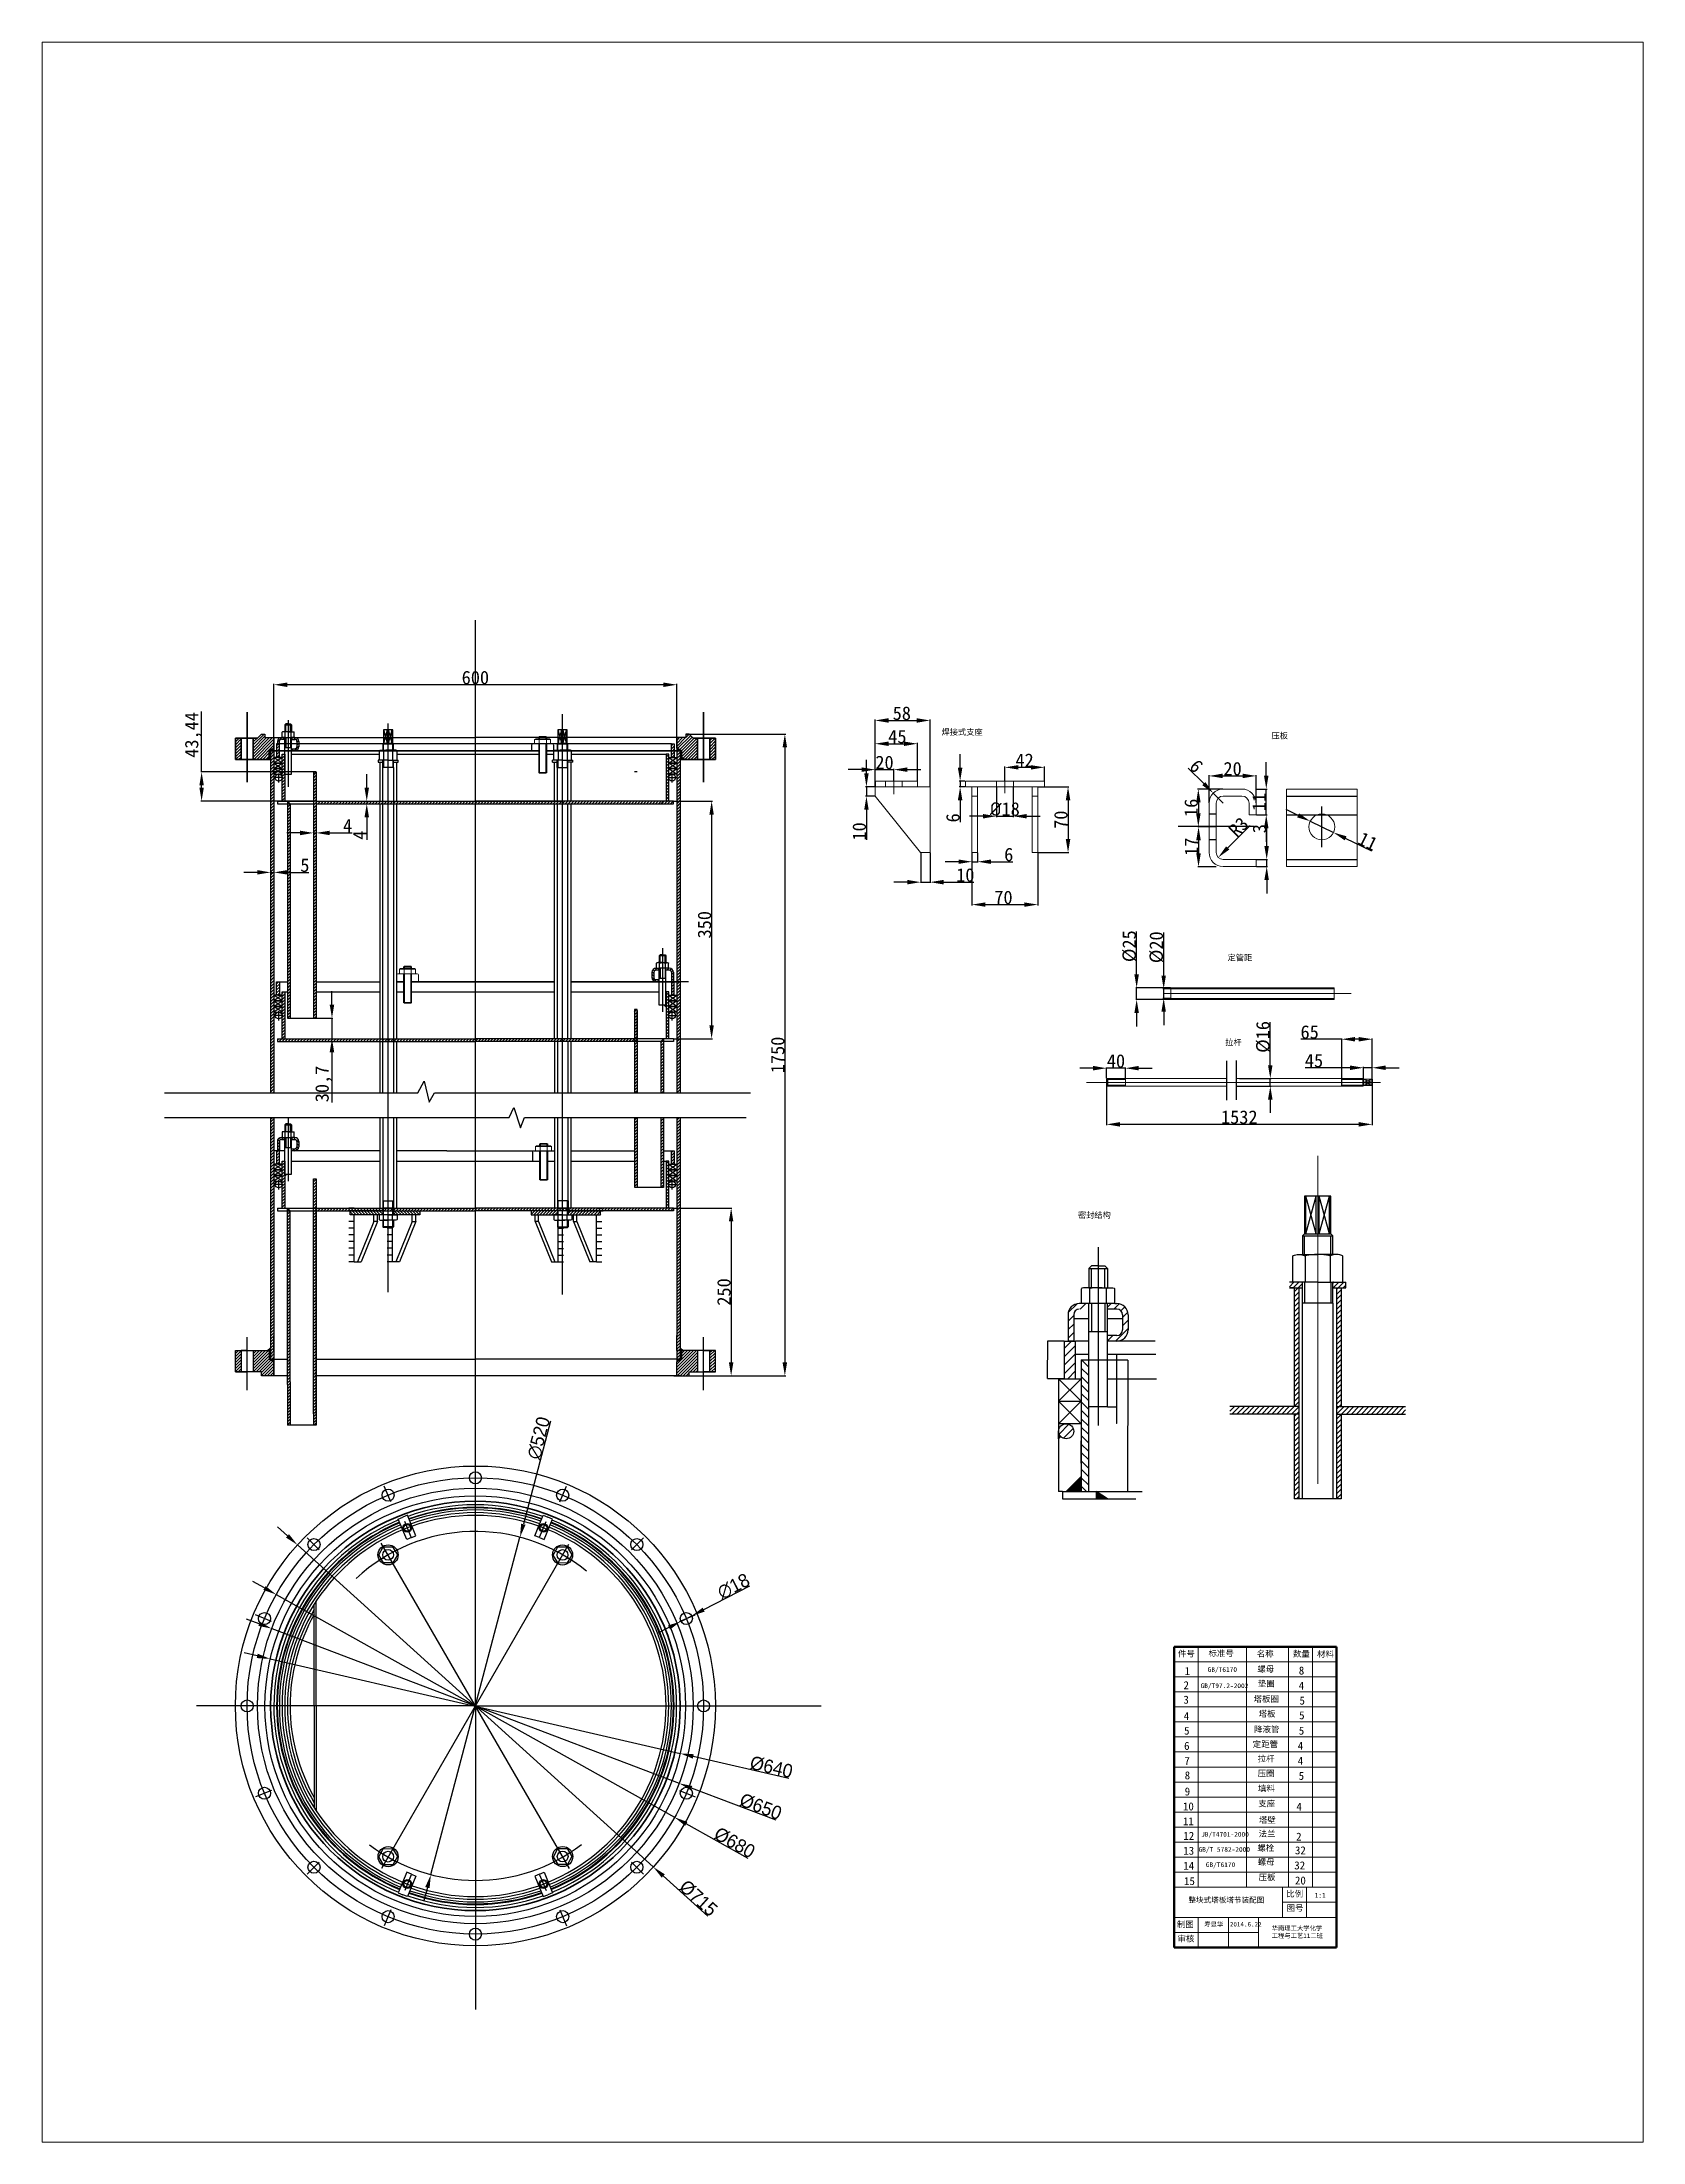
# Paper-space layout '布局2' of a CAD drawing. Header units: millimetres. Extents: x 15 to 173, y 20 to 227.
# The model-space entities are those that its viewports show. They can reach past a viewport. Long polylines and large blocks are cut down to what shows.
import ezdxf

# ---------------------------------------------------------------- set-up
doc = ezdxf.new("R2010")
doc.units = ezdxf.units.MM
for name, pattern in [('ACAD_ISO02W100', [15, 12, -3]), ('ACAD_ISO04W100', [30, 24, -3, 0, -3]), ('CENTER', [2, 1.25, -0.25, 0.25, -0.25]), ('DASHDOTX2', [50.8, 25.4, -12.7, 0, -12.7]), ('DASHEDX2', [38.1, 25.4, -12.7])]:
    doc.linetypes.add(name, pattern=pattern)
for name, color, linetype, lineweight in [('中心线', 255, 'ACAD_ISO04W100', 13), ('定距管', 7, 'Continuous', 15), ('密封结构', 7, 'Continuous', 15), ('拉杆', 7, 'Continuous', 15), ('文字', 7, 'Continuous', 15), ('标注', 65, 'Continuous', 13), ('细实线1', 7, 'Continuous', 15)]:
    doc.layers.add(name, color=color, linetype=linetype, lineweight=lineweight)
for name, color, linetype, plot in [('填充', 7, 'Continuous', False), ('虚线', 7, 'ACAD_ISO02W100', False), ('视口', 7, 'Continuous', False)]:
    doc.layers.add(name, color=color, linetype=linetype, plot=plot)
doc.styles.get("Standard").update_dxf_attribs({"font": ''})
doc.styles.get('Standard').set_extended_font_data('SimSun')
doc.dimstyles.new('ISO-25', dxfattribs={"dimtxt": 20, "dimasz": 20, "dimexe": 1.25, "dimexo": 0.625, "dimtad": 1, "dimtxsty": 'Standard', "dimcen": 2.5, "dimadec": 0, "dimazin": 0, "dimtfac": 1, "dimtmove": 0, "dimatfit": 3, "dimfxl": 1, "dimarcsym": 0})
doc.dimstyles.get("Standard").update_dxf_attribs({"dimtxt": 0.18, "dimasz": 0.18, "dimexe": 0.18, "dimexo": 0.0625, "dimgap": 0.09, "dimtad": 0, "dimtih": 1, "dimtoh": 1, "dimdec": 4, "dimzin": 0, "dimdsep": 46, "dimtxsty": 'Standard', "dimcen": 0.09, "dimadec": 0, "dimazin": 0, "dimtfac": 1, "dimtdec": 4, "dimtofl": 0, "dimtmove": 0, "dimatfit": 3, "dimfxl": 1, "dimtolj": 1, "dimtzin": 0, "dimarcsym": 0})
pattern_1 = [(45, (2755.085, 1498.7804), (-2.245064, 2.245064), [])]

psp = doc.layouts.new('布局2')

msp = doc.modelspace()

# ---------------------------------------------------------------- texts
at = {"layer": '文字', "char_height": 8.75, "attachment_point": 1}
for s, width, insert in [('  焊接式支座', 202.7001656, (2379.58319, 2953.85403)), ('        压板', 202.7001656, (2833.5913, 2948.39297)), ('  定管距 ', 136.2692037, (2805.56437, 2617.79394)), ('  拉杆 ', 136.2692037, (2802.08422, 2491.47139)), ('    密封结构', 202.7001656, (2570.21066, 2234.12034))]:
    msp.add_mtext_dynamic_manual_height_columns(s, width=width, gutter_width=12.5, heights=[0], dxfattribs=dict(at, insert=insert))
at = {"layer": '文字', "attachment_point": 1}
for s, insert, char_height, width in [('{\\fSimSun|b0|i0|c134|p54;件号}', (2744.16464, 1580.77953), 8.96, 39.3488676), ('{\\fSimSun|b0|i0|c134|p54;标准号}', (2789.70778, 1581.13564), 8.96, 49.9437749), ('{\\fSimSun|b0|i0|c134|p54;名称}', (2861.75302, 1580.56025), 8.96, 30.591301), ('{\\fSimSun|b0|i0|c134|p54;数量}', (2915.50631, 1580.56024), 8.96, 30.1542862), ('{\\fSimSun|b0|i0|c134|p54;材料}', (2951.34183, 1580.12357), 8.96, 29.2187747), ('{\\fSimSun|b0|i0|c134|p2;2}', (2752.55141, 1535.18894), 11.9, 9.4711769), ('{\\fSimSun|b0|i0|c134|p2;1}', (2754.36285, 1556.32331), 11.9, 7.2808836), ('{\\fSimSun|b0|i0|c134|p2;GB/T6170}', (2788.45769, 1556.11238), 7, 69.2906667), ('{\\fSimSun|b0|i0|c134|p54;螺母}', (2862.45784, 1557.90428), 8.96, 28.9917127), ('{\\fSimSun|b0|i0|c134|p54;垫圈}', (2863.35412, 1536.01328), 8.96, 28.9917127), ('{\\fSimSun|b0|i0|c134|p2;4}', (2924.15335, 1534.57382), 11.9, 7.2808836), ('{\\fSimSun|b0|i0|c134|p2;8}', (2924.21828, 1557.04906), 11.9, 7.2808836), ('{\\fSimSun|b0|i0|c134|p2;3}', (2752.36198, 1513.61184), 11.9, 9.4711769), ('{\\fSimSun|b0|i0|c134|p2;\\H1.202x;GB/T97.2-2002}', (2777.94743, 1531.97465), 5.824, 74.4501333), ('{\\fSimSun|b0|i0|c134|p54;塔板圈}', (2856.94252, 1513.29684), 8.96, 39.8506667), ('{\\fSimSun|b0|i0|c134|p2;5}', (2925.28918, 1512.28264), 11.9, 7.2808836), ('{\\fSimSun|b0|i0|c134|p2;4}', (2752.93025, 1489.38492), 11.9, 9.4711769), ('{\\fSimSun|b0|i0|c134|p54;塔板}', (2864.52391, 1491.0944), 8.96, 28.9917127), ('{\\fSimSun|b0|i0|c134|p2;5}', (2924.76774, 1490.39945), 11.9, 7.2808836), ('{\\fSimSun|b0|i0|c134|p2;5}', (2753.37033, 1467.53896), 11.9, 9.4711769), ('{\\fSimSun|b0|i0|c134|p2;6}', (2753.37033, 1444.83217), 11.9, 9.4711769), ('{\\fSimSun|b0|i0|c134|p54;定距管}', (2855.62393, 1445.87686), 8.96, 37.4328889), ('{\\fSimSun|b0|i0|c134|p54;降液管}', (2857.7223, 1468.07414), 8.96, 41.7706667), ('{\\fSimSun|b0|i0|c134|p2;4}', (2922.66229, 1444.94981), 11.9, 7.2808836), ('{\\fSimSun|b0|i0|c134|p2;5}', (2924.24629, 1467.4742), 11.9, 7.2808836), ('{\\fSimSun|b0|i0|c134|p2;7}', (2753.73798, 1422.21651), 11.9, 9.4711769), ('{\\fSimSun|b0|i0|c134|p54;拉杆}', (2862.95774, 1424.09469), 8.96, 44.5212444), ('{\\fSimSun|b0|i0|c134|p2;4}', (2922.66229, 1422.54559), 11.9, 7.2808836), ('{\\fSimSun|b0|i0|c134|p2;8}', (2754.27235, 1400.85906), 11.9, 9.4711769), ('{\\fSimSun|b0|i0|c134|p54;压圈}', (2863.02869, 1402.35975), 8.96, 28.9917127), ('{\\fSimSun|b0|i0|c134|p54;填料}', (2863.4622, 1379.83495), 8.96, 28.9917127), ('{\\fSimSun|b0|i0|c134|p2;5}', (2924.10747, 1400.15783), 11.9, 7.2808836), ('{\\fSimSun|b0|i0|c134|p2;10}', (2751.66694, 1354.60607), 11.9, 18.3893333), ('{\\fSimSun|b0|i0|c134|p2;9}', (2754.27235, 1376.83191), 11.9, 9.4711769), ('{\\fSimSun|b0|i0|c134|p54;支座}', (2863.89572, 1357.31015), 8.96, 28.9917127), ('{\\fSimSun|b0|i0|c134|p2;4}', (2920.73998, 1354.30733), 11.9, 7.2808836), ('{\\fSimSun|b0|i0|c134|p2;11}', (2751.66694, 1332.4477), 11.9, 22.8693333), ('{\\fSimSun|b0|i0|c134|p54;塔壁}', (2864.70165, 1332.88806), 8.96, 28.9917127), ('{\\fSimSun|b0|i0|c134|p2;12}', (2752.19514, 1310.7223), 11.9, 19.0293333), ('{\\fSimSun|b0|i0|c134|p2;13}', (2752.19514, 1288.56393), 11.9, 16.0085333), ('{\\fSimSun|b0|i0|c134|p2;GB/T 5782-2000}', (2774.88548, 1288.04996), 7, 95.6878788), ('\\pt16.765;{\\fSimSun|b0|i0|c134|p2;\\H1.042x;JB/T4701-2000}', (2778.73088, 1310.53339), 6.72, 46.6067), ('{\\fSimSun|b0|i0|c134|p54;螺栓}', (2862.56974, 1291.27518), 8.96, 28.9917127), ('{\\fSimSun|b0|i0|c134|p54;法兰}', (2864.3873, 1312.38731), 8.96, 28.9917127), ('{\\fSimSun|b0|i0|c134|p2;32}', (2918.52493, 1289.12948), 11.9, 30.6631111), ('{\\fSimSun|b0|i0|c134|p2;2}', (2920.21854, 1309.49889), 11.9, 7.2808836), ('{\\fSimSun|b0|i0|c134|p2;14}', (2752.19514, 1266.1386), 11.9, 17.8005333), ('{\\fSimSun|b0|i0|c134|p2;GB/T6170}', (2785.7576, 1265.2571), 7, 69.2906667), ('{\\fSimSun|b0|i0|c134|p54;螺母}', (2863.06434, 1270.09696), 8.96, 28.9917127), ('{\\fSimSun|b0|i0|c134|p2;32}', (2917.48204, 1266.72526), 11.9, 30.6631111), ('{\\fSimSun|b0|i0|c134|p2;15}', (2753.30128, 1243.34173), 11.9, 16.6058667), ('{\\fSimSun|b0|i0|c134|p54;压板}', (2864.36488, 1247.57216), 8.96, 28.9917127), ('{\\fSimSun|b0|i0|c134|p54;比例}', (2905.60225, 1222.86908), 8.96, 32.066558), ('{\\fSimSun|b0|i0|c134|p2;20}', (2918.514, 1244.2076), 11.9, 30.6631111), ('{\\fSimSun|b0|i0|c134|p54;整块式塔板塔节装配图}', (2759.89142, 1213.2424), 8.064, 127.4311111), ('{\\fSimSun|b0|i0|c134|p54;图号}', (2906.04554, 1201.6079), 8.96, 32.066558), ('1:1', (2947.90942, 1219.62826), 7, 23.9513739), ('{\\fSimSun|b0|i0|c134|p54;制图}', (2742.79493, 1177.34767), 8.96, 32.066558), ('{\\fSimSun|b0|i0|c134|p54;寿显华}', (2783.4543, 1176.38363), 6.72, 89.6), ('{\\fSimSun|b0|i0|c134|p54;2014.6.22}', (2821.54357, 1176.45312), 6.72, 76.2248667), ('{\\fSimSun|b0|i0|c134|p54;华南理工大学化学工程与工艺11二班}', (2883.88085, 1170.60201), 6.72, 77.028), ('{\\fSimSun|b0|i0|c134|p54;审核}', (2743.64974, 1156.02666), 8.96, 32.066558)]:
    msp.add_mtext(s, dxfattribs=dict(at, insert=insert, char_height=char_height, width=width))

# ---------------------------------------------------------------- blocks, each defined once
blk = doc.blocks.new('zhizuo')
h = blk.add_hatch()
h.set_pattern_fill('ANSI31', color=256, scale=0.25, angle=90, style=0)
h.set_pattern_definition([(135, (-89.40065, 176.0967), (-0.561266, -0.561266), [])])
h.paths.add_polyline_path([(-14.12, -1), (-14.12, -2.5), (-5.25, -2.5), (-2, -2.5), (-2, -1), (-5.25, -1)])
h.paths.add_polyline_path([(11.81, -2.5), (11.81, -1), (2, -1), (2, -2.5), (3.34, -2.5)])
for p, q in [((-2, 2.73), (-2, -2.5)), ((-2, 2.73), (2, 2.73)), ((-1.73, -2.5), (-1.73, 2.73)), ((1.73, -2.5), (1.73, 2.73)), ((2, 2.73), (2, -2.5)), ((-5.25, -1), (-15, -1)), ((-12.61, 0), (-14.61, 0)), ((-12.61, -5), (-14.61, -5)), ((-12.61, -7.5), (-14.61, -7.5)), ((-14.12, -2.5), (-14.12, -1)), ((-5.25, -2.5), (-14.12, -2.5)), ((-12.61, -20), (-12.61, -2.5)), ((-5.25, -5), (-11.36, -20)), ((-4, -5), (-10.06, -20)), ((-2, -1), (-5.25, -1)), ((11.81, -2.5), (-5.25, -2.5)), ((-5.25, -5), (-5.25, -2.5)), ((-4, -5), (-5.25, -5)), ((-4, -5), (-4, -2.5)), ((-2, -1), (-3.34, -1)), ((-3.34, -2.5), (-3.34, -4.28)), ((-2.51, -4.5), (0, -4.5)), ((-2, -4.5), (-2, -7)), ((-2, -7), (-1.73, -7.27)), ((2, -7), (-2, -7)), ((-1.73, -7), (-1.73, -4.5)), ((1.73, -7.27), (-1.73, -7.27)), ((-1.67, -4.5), (-1.67, -2.5)), ((1.68, -7.5), (-0.32, -7.5)), ((0, -2.5), (3.34, -2.5)), ((2.51, -4.5), (0, -4.5)), ((1.67, -4.5), (1.67, -2.5)), ((1.68, -20), (1.68, -7.27)), ((1.73, -7), (1.73, -4.5)), ((2, -7), (1.73, -7.27)), ((2, -1), (3.34, -1)), ((2, -4.5), (2, -7)), ((9, -5), (2.93, -20)), ((3.34, -2.5), (3.34, -4.28)), ((10.29, -5), (4.23, -20)), ((5.25, -1), (5.25, -1)), ((9, -5), (9, -2.5)), ((9, -5), (10.29, -5)), ((10.29, -5), (10.29, -2.5)), ((11.81, -1), (11.81, -2.5)), ((-12.61, -10), (-14.61, -10)), ((-12.61, -12.5), (-14.61, -12.5)), ((-12.61, -15), (-14.61, -15)), ((1.68, -10), (-0.32, -10)), ((1.68, -12.5), (-0.32, -12.5)), ((1.68, -15), (-0.32, -15)), ((-12.61, -17.5), (-14.61, -17.5)), ((-12.61, -20), (-14.61, -20)), ((-12.61, -20), (-10.06, -20)), ((1.68, -17.5), (-0.32, -17.5)), ((1.68, -20), (-0.32, -20)), ((4.23, -20), (1.68, -20))]:
    blk.add_line(p, q)
blk.add_ellipse((-2.51, -4.28), major_axis=(-0.836, 0), ratio=0.267949, start_param=0, end_param=3.141593)
at = {"extrusion": (0, 0, -1)}
for centre, major_axis, ratio in [((0, -4.28), (1.67, 0), 0.133975), ((2.51, -4.28), (0.836, 0), 0.267949)]:
    blk.add_ellipse(centre, major_axis=major_axis, ratio=ratio, start_param=0, end_param=3.141593, dxfattribs=at)
at = {"layer": '视口', "lineweight": 30}
blk.add_line((2, 0), (-2, 0), dxfattribs=at)
blk = doc.blocks.new('*D29')
at = {"color": 0, "lineweight": -2, "transparency": 16777216}
for p, q in [((1372.7, 2740.4), (1352.7, 2740.4)), ((1392.7, 2742.4), (1392.7, 2739.2)), ((1392.7, 2740.4), (1397.7, 2740.4)), ((1397.7, 2742.4), (1397.7, 2739.2)), ((1417.7, 2740.4), (1449.7, 2740.4))]:
    blk.add_line(p, q, dxfattribs=at)
at = {"color": 0, "lineweight": -3, "transparency": 16777216}
for points in [[(1372.7, 2743.8), (1372.7, 2737.1), (1392.7, 2740.4)], [(1417.7, 2743.8), (1417.7, 2737.1), (1397.7, 2740.4)]]:
    blk.add_solid(points, dxfattribs=at)
at = {"layer": 'Defpoints', "color": 0, "lineweight": -3, "transparency": 16777216}
for p in [(1392.7, 2743), (1397.7, 2743), (1397.7, 2740.4)]:
    blk.add_point(p, dxfattribs=at)
at = {"color": 0, "lineweight": -3, "transparency": 16777216, "insert": (1443.7, 2751), "char_height": 20, "attachment_point": 5}
blk.add_mtext('5', dxfattribs=at)
blk = doc.blocks.new('*D30')
at = {"color": 0, "lineweight": -2, "transparency": 16777216}
for p, q in [((1436.7, 2799.2), (1416.7, 2799.2)), ((1456.7, 2805.6), (1456.7, 2797.9)), ((1456.7, 2799.2), (1460.7, 2799.2)), ((1460.7, 2805.6), (1460.7, 2797.9)), ((1480.7, 2799.2), (1514.2, 2799.2))]:
    blk.add_line(p, q, dxfattribs=at)
at = {"color": 0, "lineweight": -3, "transparency": 16777216}
for points in [[(1436.7, 2802.5), (1436.7, 2795.8), (1456.7, 2799.2)], [(1480.7, 2802.5), (1480.7, 2795.8), (1460.7, 2799.2)]]:
    blk.add_solid(points, dxfattribs=at)
at = {"layer": 'Defpoints', "color": 0, "lineweight": -3, "transparency": 16777216}
for p in [(1456.7, 2806.2), (1460.7, 2806.2), (1460.7, 2799.2)]:
    blk.add_point(p, dxfattribs=at)
at = {"color": 0, "lineweight": -3, "transparency": 16777216, "insert": (1507.4, 2809.8), "char_height": 20, "attachment_point": 5}
blk.add_mtext('4', dxfattribs=at)
blk = doc.blocks.new('*D31')
at = {"color": 0, "lineweight": -2, "transparency": 16777216}
for p, q in [((1535.9, 2866.5), (1535.9, 2886.5)), ((1500.8, 2846.5), (1537.2, 2846.5)), ((1500.8, 2842.5), (1537.2, 2842.5)), ((1535.9, 2846.5), (1535.9, 2842.5)), ((1535.9, 2822.5), (1535.9, 2789.1))]:
    blk.add_line(p, q, dxfattribs=at)
at = {"color": 0, "lineweight": -3, "transparency": 16777216}
for points in [[(1532.6, 2866.5), (1539.2, 2866.5), (1535.9, 2846.5)], [(1532.6, 2822.5), (1539.2, 2822.5), (1535.9, 2842.5)]]:
    blk.add_solid(points, dxfattribs=at)
at = {"layer": 'Defpoints', "color": 0, "lineweight": -3, "transparency": 16777216}
for p in [(1500.1, 2846.5), (1500.1, 2842.5), (1535.9, 2842.5)]:
    blk.add_point(p, dxfattribs=at)
at = {"color": 0, "lineweight": -3, "transparency": 16777216, "insert": (1525.3, 2795.8), "char_height": 20, "attachment_point": 5, "rotation": 90}
blk.add_mtext('4', dxfattribs=at)
blk = doc.blocks.new('*D32')
at = {"color": 0, "lineweight": -2, "transparency": 16777216}
for p, q in [((1484.1, 2543.2), (1484.1, 2563.2)), ((1454.2, 2523.2), (1485.3, 2523.2)), ((1484.1, 2523.2), (1484.1, 2492.5)), ((1454.2, 2492.5), (1485.3, 2492.5)), ((1484.1, 2472.5), (1484.1, 2397.7))]:
    blk.add_line(p, q, dxfattribs=at)
at = {"color": 0, "lineweight": -3, "transparency": 16777216}
for points in [[(1480.7, 2543.2), (1487.4, 2543.2), (1484.1, 2523.2)], [(1480.7, 2472.5), (1487.4, 2472.5), (1484.1, 2492.5)]]:
    blk.add_solid(points, dxfattribs=at)
at = {"layer": 'Defpoints', "color": 0, "lineweight": -3, "transparency": 16777216}
for p in [(1453.5, 2523.2), (1453.5, 2492.5), (1484.1, 2492.5)]:
    blk.add_point(p, dxfattribs=at)
at = {"color": 0, "lineweight": -3, "transparency": 16777216, "insert": (1471.8, 2425.1), "char_height": 20, "attachment_point": 5, "rotation": 90}
blk.add_mtext('30,7', dxfattribs=at)
blk = doc.blocks.new('*D34')
at = {"color": 0, "lineweight": -2, "transparency": 16777216}
for p, q in [((1397.7, 2941.9), (1397.7, 3021.2)), ((1977.7, 3020), (1417.7, 3020)), ((1997.7, 2941.9), (1997.7, 3021.2))]:
    blk.add_line(p, q, dxfattribs=at)
at = {"color": 0, "lineweight": -3, "transparency": 16777216}
for points in [[(1417.7, 3023.3), (1417.7, 3016.6), (1397.7, 3020)], [(1977.7, 3023.3), (1977.7, 3016.6), (1997.7, 3020)]]:
    blk.add_solid(points, dxfattribs=at)
at = {"layer": 'Defpoints', "color": 0, "lineweight": -3, "transparency": 16777216}
for p in [(1397.7, 3020), (1397.7, 2941.3), (1997.7, 2941.3)]:
    blk.add_point(p, dxfattribs=at)
at = {"color": 0, "lineweight": -3, "transparency": 16777216, "insert": (1697.7, 3030.6), "char_height": 20, "attachment_point": 5}
blk.add_mtext('600', dxfattribs=at)
blk = doc.blocks.new('*D35')
at = {"color": 0, "lineweight": -2, "transparency": 16777216}
for p, q in [((1993.3, 2846.5), (2050.8, 2846.5)), ((2049.6, 2826.5), (2049.6, 2512.5)), ((1993.3, 2492.5), (2050.8, 2492.5))]:
    blk.add_line(p, q, dxfattribs=at)
at = {"color": 0, "lineweight": -3, "transparency": 16777216}
for points in [[(2046.3, 2826.5), (2052.9, 2826.5), (2049.6, 2846.5)], [(2046.3, 2512.5), (2052.9, 2512.5), (2049.6, 2492.5)]]:
    blk.add_solid(points, dxfattribs=at)
at = {"layer": 'Defpoints', "color": 0, "lineweight": -3, "transparency": 16777216}
for p in [(1992.7, 2846.5), (1992.7, 2492.5), (2049.6, 2492.5)]:
    blk.add_point(p, dxfattribs=at)
at = {"color": 0, "lineweight": -3, "transparency": 16777216, "insert": (2039, 2662.4), "char_height": 20, "attachment_point": 5, "rotation": 90}
blk.add_mtext('350', dxfattribs=at)
blk = doc.blocks.new('*D36')
at = {"color": 0, "lineweight": -2, "transparency": 16777216}
for p, q in [((2016.8, 2946.5), (2159.9, 2946.5)), ((2158.7, 2926.5), (2158.7, 2010.2)), ((2016.8, 1990.2), (2159.9, 1990.2))]:
    blk.add_line(p, q, dxfattribs=at)
at = {"color": 0, "lineweight": -3, "transparency": 16777216}
for points in [[(2155.3, 2926.5), (2162, 2926.5), (2158.7, 2946.5)], [(2155.3, 2010.2), (2162, 2010.2), (2158.7, 1990.2)]]:
    blk.add_solid(points, dxfattribs=at)
at = {"layer": 'Defpoints', "color": 0, "lineweight": -3, "transparency": 16777216}
for p in [(2016.2, 2946.5), (2016.2, 1990.2), (2158.7, 1990.2)]:
    blk.add_point(p, dxfattribs=at)
at = {"color": 0, "lineweight": -3, "transparency": 16777216, "insert": (2148.1, 2468.4), "char_height": 20, "attachment_point": 5, "rotation": 90}
blk.add_mtext('1750', dxfattribs=at)
blk = doc.blocks.new('*D37')
at = {"color": 0, "lineweight": -2, "transparency": 16777216}
for p, q in [((1993.3, 2240.2), (2079.9, 2240.2)), ((2078.7, 2220.2), (2078.7, 2010.2)), ((1993.3, 1990.2), (2079.9, 1990.2))]:
    blk.add_line(p, q, dxfattribs=at)
at = {"color": 0, "lineweight": -3, "transparency": 16777216}
for points in [[(2075.3, 2220.2), (2082, 2220.2), (2078.7, 2240.2)], [(2075.3, 2010.2), (2082, 2010.2), (2078.7, 1990.2)]]:
    blk.add_solid(points, dxfattribs=at)
at = {"layer": 'Defpoints', "color": 0, "lineweight": -3, "transparency": 16777216}
for p in [(1992.7, 2240.2), (1992.7, 1990.2), (2078.7, 1990.2)]:
    blk.add_point(p, dxfattribs=at)
at = {"color": 0, "lineweight": -3, "transparency": 16777216, "insert": (2068, 2115.2), "char_height": 20, "attachment_point": 5, "rotation": 90}
blk.add_mtext('250', dxfattribs=at)
blk = doc.blocks.new('*D38')
at = {"color": 0, "lineweight": -2, "transparency": 16777216}
for p, q in [((1289.9, 2890), (1289.9, 2980.3)), ((1460.1, 2890), (1288.7, 2890)), ((1289.9, 2866.5), (1289.9, 2870)), ((1460.1, 2846.5), (1288.7, 2846.5))]:
    blk.add_line(p, q, dxfattribs=at)
at = {"color": 0, "lineweight": -3, "transparency": 16777216}
for points in [[(1286.6, 2870), (1293.2, 2870), (1289.9, 2890)], [(1286.6, 2866.5), (1293.2, 2866.5), (1289.9, 2846.5)]]:
    blk.add_solid(points, dxfattribs=at)
at = {"layer": 'Defpoints', "color": 0, "lineweight": -3, "transparency": 16777216}
for p in [(1289.9, 2890), (1460.7, 2890), (1460.7, 2846.5)]:
    blk.add_point(p, dxfattribs=at)
at = {"color": 0, "lineweight": -3, "transparency": 16777216, "insert": (1277.6, 2945.2), "char_height": 20, "attachment_point": 5, "rotation": 90}
blk.add_mtext('43,44', dxfattribs=at)
blk = doc.blocks.new('*D99')
at = {"layer": 'Defpoints', "color": 0, "lineweight": -3, "transparency": 16777216}
for p in [(2639.3, 2022.4), (2639.3, 1944), (2652.6, 1944)]:
    blk.add_point(p, dxfattribs=at)
at = {"layer": '视口', "color": 0, "lineweight": -2, "transparency": 16777216}
for p, q in [((2639.4, 2022.4), (2652.8, 2022.4)), ((2652.6, 2022.2), (2652.6, 1944.2)), ((2639.4, 1944), (2652.8, 1944)), ((2652.6, 1944), (2652.6, 1919.2)), ((2652.6, 1919.2), (2652.4, 1919.2))]:
    blk.add_line(p, q, dxfattribs=at)
at = {"layer": '视口', "color": 0, "lineweight": -3, "transparency": 16777216}
for points in [[(2652.6, 2022.2), (2652.6, 2022.2), (2652.6, 2022.4)], [(2652.6, 1944.2), (2652.6, 1944.2), (2652.6, 1944)]]:
    blk.add_solid(points, dxfattribs=at)
at = {"layer": '视口', "color": 0, "transparency": 16777216, "insert": (2652.2, 1919.2), "char_height": 0.18, "attachment_point": 5}
blk.add_mtext('\\A1;28', dxfattribs=at)
blk = doc.blocks.new('*D100')
at = {"layer": 'Defpoints', "color": 0, "lineweight": -3, "transparency": 16777216}
for p in [(2611.3, 2014), (2611.3, 1818), (2669.6, 1818)]:
    blk.add_point(p, dxfattribs=at)
at = {"layer": '视口', "color": 0, "lineweight": -2, "transparency": 16777216}
for p, q in [((2611.4, 2014), (2669.8, 2014)), ((2669.6, 2013.8), (2669.6, 1916.2)), ((2669.6, 1818.2), (2669.6, 1915.8)), ((2611.4, 1818), (2669.8, 1818))]:
    blk.add_line(p, q, dxfattribs=at)
at = {"layer": '视口', "color": 0, "lineweight": -3, "transparency": 16777216}
for points in [[(2669.6, 2013.8), (2669.7, 2013.8), (2669.6, 2014)], [(2669.6, 1818.2), (2669.7, 1818.2), (2669.6, 1818)]]:
    blk.add_solid(points, dxfattribs=at)
at = {"layer": '视口', "color": 0, "transparency": 16777216, "insert": (2669.6, 1916), "char_height": 0.18, "attachment_point": 5}
blk.add_mtext('\\A1;70', dxfattribs=at)
blk = doc.blocks.new('*D101')
at = {"layer": 'Defpoints', "color": 0, "lineweight": -3, "transparency": 16777216}
for p in [(2574.9, 2042), (2550.1, 1986), (2574.9, 1986)]:
    blk.add_point(p, dxfattribs=at)
at = {"layer": '视口', "color": 0, "lineweight": -2, "transparency": 16777216}
for p, q in [((2574.8, 2042), (2549.9, 2042)), ((2550.1, 2041.8), (2550.1, 2014.2)), ((2550.1, 1986.2), (2550.1, 2013.8)), ((2574.8, 1986), (2549.9, 1986))]:
    blk.add_line(p, q, dxfattribs=at)
at = {"layer": '视口', "color": 0, "lineweight": -3, "transparency": 16777216}
for points in [[(2550, 2041.8), (2550.1, 2041.8), (2550.1, 2042)], [(2550, 1986.2), (2550.1, 1986.2), (2550.1, 1986)]]:
    blk.add_solid(points, dxfattribs=at)
at = {"layer": '视口', "color": 0, "transparency": 16777216, "insert": (2550.1, 2014), "char_height": 0.18, "attachment_point": 5}
blk.add_mtext('\\A1;20', dxfattribs=at)
blk = doc.blocks.new('*D93')
at = {"layer": 'Defpoints', "color": 0, "lineweight": -3, "transparency": 16777216}
for p in [(2637.9, 2448.6), (2637.9, 2433.1), (2665.9, 2433.1)]:
    blk.add_point(p, dxfattribs=at)
at = {"layer": '标注', "color": 0, "lineweight": -2, "transparency": 16777216}
for p, q in [((2617.9, 2448.6), (2597.9, 2448.6)), ((2637.9, 2433.8), (2637.9, 2449.9)), ((2665.9, 2448.6), (2637.9, 2448.6)), ((2665.9, 2433.7), (2665.9, 2449.9)), ((2685.9, 2448.6), (2705.9, 2448.6))]:
    blk.add_line(p, q, dxfattribs=at)
at = {"layer": '标注', "color": 0, "lineweight": -3, "transparency": 16777216}
for points in [[(2617.9, 2452), (2617.9, 2445.3), (2637.9, 2448.6)], [(2685.9, 2452), (2685.9, 2445.3), (2665.9, 2448.6)]]:
    blk.add_solid(points, dxfattribs=at)
at = {"layer": '标注', "color": 0, "transparency": 16777216, "insert": (2651.9, 2459.2), "char_height": 20, "attachment_point": 5}
blk.add_mtext('40', dxfattribs=at)
blk = doc.blocks.new('*D94')
at = {"layer": 'Defpoints', "color": 0, "lineweight": -3, "transparency": 16777216}
for p in [(3020.6, 2449.3), (3020.6, 2432.1), (3033.6, 2432.1)]:
    blk.add_point(p, dxfattribs=at)
at = {"layer": '标注', "color": 0, "lineweight": -2, "transparency": 16777216}
for p, q in [((3000.6, 2449.3), (2933.5, 2449.3)), ((3020.6, 2432.7), (3020.6, 2450.5)), ((3033.6, 2449.3), (3020.6, 2449.3)), ((3033.6, 2432.7), (3033.6, 2450.5)), ((3053.6, 2449.3), (3073.6, 2449.3))]:
    blk.add_line(p, q, dxfattribs=at)
at = {"layer": '标注', "color": 0, "lineweight": -3, "transparency": 16777216}
for points in [[(3000.6, 2452.6), (3000.6, 2445.9), (3020.6, 2449.3)], [(3053.6, 2452.6), (3053.6, 2445.9), (3033.6, 2449.3)]]:
    blk.add_solid(points, dxfattribs=at)
at = {"layer": '标注', "color": 0, "transparency": 16777216, "insert": (2946.9, 2459.9), "char_height": 20, "attachment_point": 5}
blk.add_mtext('45', dxfattribs=at)
blk = doc.blocks.new('*D95')
at = {"layer": 'Defpoints', "color": 0, "lineweight": -3, "transparency": 16777216}
for p in [(2988.1, 2491.8), (2988.1, 2423.2), (3033.6, 2423)]:
    blk.add_point(p, dxfattribs=at)
at = {"layer": '标注', "color": 0, "lineweight": -2, "transparency": 16777216}
for p, q in [((2988.1, 2491.8), (2927.1, 2491.8)), ((2988.1, 2423.8), (2988.1, 2493)), ((3013.6, 2491.8), (3008.1, 2491.8)), ((3033.6, 2423.6), (3033.6, 2493))]:
    blk.add_line(p, q, dxfattribs=at)
at = {"layer": '标注', "color": 0, "lineweight": -3, "transparency": 16777216}
for points in [[(3008.1, 2495.1), (3008.1, 2488.4), (2988.1, 2491.8)], [(3013.6, 2495.1), (3013.6, 2488.4), (3033.6, 2491.8)]]:
    blk.add_solid(points, dxfattribs=at)
at = {"layer": '标注', "color": 0, "transparency": 16777216, "insert": (2940.4, 2502.4), "char_height": 20, "attachment_point": 5}
blk.add_mtext('65', dxfattribs=at)
blk = doc.blocks.new('*D96')
at = {"layer": 'Defpoints', "color": 0, "lineweight": -3, "transparency": 16777216}
for p in [(2830.9, 2421.9), (2835.5, 2433.1), (2881.8, 2433.1)]:
    blk.add_point(p, dxfattribs=at)
at = {"layer": '标注', "color": 0, "lineweight": -2, "transparency": 16777216}
for p, q in [((2881.8, 2453.1), (2881.8, 2517.4)), ((2831.6, 2421.9), (2883, 2421.9)), ((2836.1, 2433.1), (2883, 2433.1)), ((2881.8, 2421.9), (2881.8, 2433.1)), ((2881.8, 2401.9), (2881.8, 2381.9))]:
    blk.add_line(p, q, dxfattribs=at)
at = {"layer": '标注', "color": 0, "lineweight": -3, "transparency": 16777216}
for points in [[(2878.4, 2453.1), (2885.1, 2453.1), (2881.8, 2433.1)], [(2878.4, 2401.9), (2885.1, 2401.9), (2881.8, 2421.9)]]:
    blk.add_solid(points, dxfattribs=at)
at = {"layer": '标注', "color": 0, "transparency": 16777216, "insert": (2871.1, 2495.2), "char_height": 20, "attachment_point": 5, "rotation": 90}
blk.add_mtext('%%C16', dxfattribs=at)
blk = doc.blocks.new('*D92')
at = {"layer": 'Defpoints', "color": 0, "lineweight": -3, "transparency": 16777216}
for p in [(2637.9, 2423), (3033.6, 2423), (2637.9, 2364.9)]:
    blk.add_point(p, dxfattribs=at)
at = {"layer": '标注', "color": 0, "lineweight": -2, "transparency": 16777216}
for p, q in [((2637.9, 2422.3), (2637.9, 2363.7)), ((3033.6, 2422.3), (3033.6, 2363.7)), ((3013.6, 2364.9), (2657.9, 2364.9))]:
    blk.add_line(p, q, dxfattribs=at)
at = {"layer": '标注', "color": 0, "lineweight": -3, "transparency": 16777216}
for points in [[(2657.9, 2368.3), (2657.9, 2361.6), (2637.9, 2364.9)], [(3013.6, 2368.3), (3013.6, 2361.6), (3033.6, 2364.9)]]:
    blk.add_solid(points, dxfattribs=at)
at = {"layer": '标注', "color": 0, "transparency": 16777216, "insert": (2835.6, 2375.6), "char_height": 20, "attachment_point": 5}
blk.add_mtext('1532', dxfattribs=at)
blk = doc.blocks.new('*D97')
at = {"layer": 'Defpoints', "color": 0, "lineweight": -3, "transparency": 16777216}
for p in [(2723, 2566.7), (2733.8, 2566.7), (2733.8, 2552.7)]:
    blk.add_point(p, dxfattribs=at)
at = {"layer": '标注', "color": 0, "lineweight": -2, "transparency": 16777216}
for p, q in [((2723, 2586.7), (2723, 2650.9)), ((2733.2, 2566.7), (2721.7, 2566.7)), ((2723, 2552.7), (2723, 2566.7)), ((2733.2, 2552.7), (2721.7, 2552.7)), ((2723, 2532.7), (2723, 2512.7))]:
    blk.add_line(p, q, dxfattribs=at)
at = {"layer": '标注', "color": 0, "lineweight": -3, "transparency": 16777216}
for points in [[(2719.6, 2586.7), (2726.3, 2586.7), (2723, 2566.7)], [(2719.6, 2532.7), (2726.3, 2532.7), (2723, 2552.7)]]:
    blk.add_solid(points, dxfattribs=at)
at = {"layer": '标注', "color": 0, "transparency": 16777216, "insert": (2712.3, 2628.8), "char_height": 20, "attachment_point": 5, "rotation": 90}
blk.add_mtext('%%c20', dxfattribs=at)
blk = doc.blocks.new('*D98')
at = {"layer": 'Defpoints', "color": 0, "lineweight": -3, "transparency": 16777216}
for p in [(2682.7, 2568.4), (2733.8, 2568.4), (2733.8, 2550.9)]:
    blk.add_point(p, dxfattribs=at)
at = {"layer": '标注', "color": 0, "lineweight": -2, "transparency": 16777216}
for p, q in [((2682.7, 2588.4), (2682.7, 2652.3)), ((2733.2, 2568.4), (2681.4, 2568.4)), ((2682.7, 2550.9), (2682.7, 2568.4)), ((2733.2, 2550.9), (2681.4, 2550.9)), ((2682.7, 2530.9), (2682.7, 2510.9))]:
    blk.add_line(p, q, dxfattribs=at)
at = {"layer": '标注', "color": 0, "lineweight": -3, "transparency": 16777216}
for points in [[(2679.3, 2588.4), (2686, 2588.4), (2682.7, 2568.4)], [(2679.3, 2530.9), (2686, 2530.9), (2682.7, 2550.9)]]:
    blk.add_solid(points, dxfattribs=at)
at = {"layer": '标注', "color": 0, "transparency": 16777216, "insert": (2672, 2630.4), "char_height": 20, "attachment_point": 5, "rotation": 90}
blk.add_mtext('%%c25', dxfattribs=at)
blk = doc.blocks.new('*D126')
at = {"layer": 'Defpoints', "color": 0, "lineweight": -3, "transparency": 16777216}
for p in [(2321.1, 2893.5), (2293.1, 2876.3), (2321.1, 2876.3)]:
    blk.add_point(p, dxfattribs=at)
at = {"layer": '标注', "color": 0, "lineweight": -2, "transparency": 16777216}
for p, q in [((2273.1, 2893.5), (2253.1, 2893.5)), ((2293.1, 2877), (2293.1, 2894.7)), ((2293.1, 2893.5), (2321.1, 2893.5)), ((2321.1, 2877), (2321.1, 2894.7)), ((2341.1, 2893.5), (2361.1, 2893.5))]:
    blk.add_line(p, q, dxfattribs=at)
at = {"layer": '标注', "color": 0, "lineweight": -3, "transparency": 16777216}
for points in [[(2273.1, 2896.8), (2273.1, 2890.1), (2293.1, 2893.5)], [(2341.1, 2896.8), (2341.1, 2890.1), (2321.1, 2893.5)]]:
    blk.add_solid(points, dxfattribs=at)
at = {"layer": '标注', "color": 0, "transparency": 16777216, "insert": (2307.1, 2904.1), "char_height": 20, "attachment_point": 5}
blk.add_mtext('20', dxfattribs=at)
blk = doc.blocks.new('*D127')
at = {"layer": 'Defpoints', "color": 0, "lineweight": -3, "transparency": 16777216}
for p in [(2356.1, 2932.1), (2293.1, 2876.3), (2356.1, 2876.3)]:
    blk.add_point(p, dxfattribs=at)
at = {"layer": '标注', "color": 0, "lineweight": -2, "transparency": 16777216}
for p, q in [((2293.1, 2877), (2293.1, 2933.3)), ((2313.1, 2932.1), (2336.1, 2932.1)), ((2356.1, 2877), (2356.1, 2933.3))]:
    blk.add_line(p, q, dxfattribs=at)
at = {"layer": '标注', "color": 0, "lineweight": -3, "transparency": 16777216}
for points in [[(2313.1, 2935.4), (2313.1, 2928.7), (2293.1, 2932.1)], [(2336.1, 2935.4), (2336.1, 2928.7), (2356.1, 2932.1)]]:
    blk.add_solid(points, dxfattribs=at)
at = {"layer": '标注', "color": 0, "transparency": 16777216, "insert": (2326.3, 2942.7), "char_height": 20, "attachment_point": 5}
blk.add_mtext('45 ', dxfattribs=at)
blk = doc.blocks.new('*D128')
at = {"layer": 'Defpoints', "color": 0, "lineweight": -3, "transparency": 16777216}
for p in [(2375, 2966.8), (2293.1, 2867.9), (2375, 2867.9)]:
    blk.add_point(p, dxfattribs=at)
at = {"layer": '标注', "color": 0, "lineweight": -2, "transparency": 16777216}
for p, q in [((2293.1, 2868.6), (2293.1, 2968)), ((2313.1, 2966.8), (2355, 2966.8)), ((2375, 2868.6), (2375, 2968))]:
    blk.add_line(p, q, dxfattribs=at)
at = {"layer": '标注', "color": 0, "lineweight": -3, "transparency": 16777216}
for points in [[(2313.1, 2970.1), (2313.1, 2963.4), (2293.1, 2966.8)], [(2355, 2970.1), (2355, 2963.4), (2375, 2966.8)]]:
    blk.add_solid(points, dxfattribs=at)
at = {"layer": '标注', "color": 0, "transparency": 16777216, "insert": (2332.9, 2977.4), "char_height": 20, "attachment_point": 5}
blk.add_mtext('58', dxfattribs=at)
blk = doc.blocks.new('*D129')
at = {"layer": 'Defpoints', "color": 0, "lineweight": -3, "transparency": 16777216}
for p in [(2280.2, 2853.9), (2293.1, 2867.9), (2293.1, 2853.9)]:
    blk.add_point(p, dxfattribs=at)
at = {"layer": '标注', "color": 0, "lineweight": -2, "transparency": 16777216}
for p, q in [((2280.2, 2887.9), (2280.2, 2907.9)), ((2292.4, 2867.9), (2278.9, 2867.9)), ((2292.4, 2853.9), (2278.9, 2853.9)), ((2280.2, 2867.9), (2280.2, 2853.9)), ((2280.2, 2833.9), (2280.2, 2788.9))]:
    blk.add_line(p, q, dxfattribs=at)
at = {"layer": '标注', "color": 0, "lineweight": -3, "transparency": 16777216}
for points in [[(2276.9, 2887.9), (2283.5, 2887.9), (2280.2, 2867.9)], [(2276.9, 2833.9), (2283.5, 2833.9), (2280.2, 2853.9)]]:
    blk.add_solid(points, dxfattribs=at)
at = {"layer": '标注', "color": 0, "transparency": 16777216, "insert": (2269.6, 2801.4), "char_height": 20, "attachment_point": 5, "rotation": 90}
blk.add_mtext('10', dxfattribs=at)
blk = doc.blocks.new('*D130')
at = {"layer": 'Defpoints', "color": 0, "lineweight": -3, "transparency": 16777216}
for p in [(2361, 2769.9), (2375, 2769.9), (2375, 2725.8)]:
    blk.add_point(p, dxfattribs=at)
at = {"layer": '标注', "color": 0, "lineweight": -2, "transparency": 16777216}
for p, q in [((2361, 2769.3), (2361, 2724.6)), ((2375, 2769.3), (2375, 2724.6)), ((2341, 2725.8), (2321, 2725.8)), ((2361, 2725.8), (2375, 2725.8)), ((2395, 2725.8), (2440, 2725.8))]:
    blk.add_line(p, q, dxfattribs=at)
at = {"layer": '标注', "color": 0, "lineweight": -3, "transparency": 16777216}
for points in [[(2341, 2729.2), (2341, 2722.5), (2361, 2725.8)], [(2395, 2729.2), (2395, 2722.5), (2375, 2725.8)]]:
    blk.add_solid(points, dxfattribs=at)
at = {"layer": '标注', "color": 0, "transparency": 16777216, "insert": (2427.5, 2736.4), "char_height": 20, "attachment_point": 5}
blk.add_mtext('10', dxfattribs=at)
blk = doc.blocks.new('*D131')
at = {"layer": 'Defpoints', "color": 0, "lineweight": -3, "transparency": 16777216}
for p in [(2437.4, 2769.9), (2445.8, 2769.9), (2445.8, 2756.3)]:
    blk.add_point(p, dxfattribs=at)
at = {"layer": '标注', "color": 0, "lineweight": -2, "transparency": 16777216}
for p, q in [((2417.4, 2756.3), (2397.4, 2756.3)), ((2437.4, 2769.3), (2437.4, 2755.1)), ((2437.4, 2756.3), (2445.8, 2756.3)), ((2445.8, 2769.3), (2445.8, 2755.1)), ((2465.8, 2756.3), (2498.5, 2756.3))]:
    blk.add_line(p, q, dxfattribs=at)
at = {"layer": '标注', "color": 0, "lineweight": -3, "transparency": 16777216}
for points in [[(2417.4, 2759.6), (2417.4, 2753), (2437.4, 2756.3)], [(2465.8, 2759.6), (2465.8, 2753), (2445.8, 2756.3)]]:
    blk.add_solid(points, dxfattribs=at)
at = {"layer": '标注', "color": 0, "transparency": 16777216, "insert": (2492.2, 2766.9), "char_height": 20, "attachment_point": 5}
blk.add_mtext('6', dxfattribs=at)
blk = doc.blocks.new('*D132')
at = {"layer": 'Defpoints', "color": 0, "lineweight": -3, "transparency": 16777216}
for p in [(2437.4, 2769.5), (2535.4, 2769.9), (2535.4, 2692.4)]:
    blk.add_point(p, dxfattribs=at)
at = {"layer": '标注', "color": 0, "lineweight": -2, "transparency": 16777216}
for p, q in [((2437.4, 2768.9), (2437.4, 2691.2)), ((2535.4, 2769.3), (2535.4, 2691.2)), ((2457.4, 2692.4), (2515.4, 2692.4))]:
    blk.add_line(p, q, dxfattribs=at)
at = {"layer": '标注', "color": 0, "lineweight": -3, "transparency": 16777216}
for points in [[(2457.4, 2695.7), (2457.4, 2689.1), (2437.4, 2692.4)], [(2515.4, 2695.7), (2515.4, 2689.1), (2535.4, 2692.4)]]:
    blk.add_solid(points, dxfattribs=at)
at = {"layer": '标注', "color": 0, "transparency": 16777216, "insert": (2484.3, 2703), "char_height": 20, "attachment_point": 5}
blk.add_mtext('70', dxfattribs=at)
blk = doc.blocks.new('*D133')
at = {"layer": 'Defpoints', "color": 0, "lineweight": -3, "transparency": 16777216}
for p in [(2473.8, 2867.9), (2499, 2867.9), (2499, 2824.1)]:
    blk.add_point(p, dxfattribs=at)
at = {"layer": '标注', "color": 0, "lineweight": -2, "transparency": 16777216}
for p, q in [((2473.8, 2867.3), (2473.8, 2822.8)), ((2499, 2867.3), (2499, 2822.8)), ((2453.8, 2824.1), (2433.8, 2824.1)), ((2473.8, 2824.1), (2499, 2824.1)), ((2519, 2824.1), (2539, 2824.1))]:
    blk.add_line(p, q, dxfattribs=at)
at = {"layer": '标注', "color": 0, "lineweight": -3, "transparency": 16777216}
for points in [[(2453.8, 2827.4), (2453.8, 2820.7), (2473.8, 2824.1)], [(2519, 2827.4), (2519, 2820.7), (2499, 2824.1)]]:
    blk.add_solid(points, dxfattribs=at)
at = {"layer": '标注', "color": 0, "transparency": 16777216, "insert": (2486.4, 2834.7), "char_height": 20, "attachment_point": 5}
blk.add_mtext('{\\fISOCPEUR|b0|i0|c0|p34;%%C}18', dxfattribs=at)
blk = doc.blocks.new('*D134')
at = {"layer": 'Defpoints', "color": 0, "lineweight": -3, "transparency": 16777216}
for p in [(2486.4, 2896.9), (2486.4, 2876.3), (2545.2, 2876.3)]:
    blk.add_point(p, dxfattribs=at)
at = {"layer": '标注', "color": 0, "lineweight": -2, "transparency": 16777216}
for p, q in [((2486.4, 2877), (2486.4, 2898.1)), ((2525.2, 2896.9), (2506.4, 2896.9)), ((2545.2, 2877), (2545.2, 2898.1))]:
    blk.add_line(p, q, dxfattribs=at)
at = {"layer": '标注', "color": 0, "lineweight": -3, "transparency": 16777216}
for points in [[(2506.4, 2900.2), (2506.4, 2893.6), (2486.4, 2896.9)], [(2525.2, 2900.2), (2525.2, 2893.6), (2545.2, 2896.9)]]:
    blk.add_solid(points, dxfattribs=at)
at = {"layer": '标注', "color": 0, "transparency": 16777216, "insert": (2515.8, 2907.5), "char_height": 20, "attachment_point": 5}
blk.add_mtext('42', dxfattribs=at)
blk = doc.blocks.new('*D135')
at = {"layer": 'Defpoints', "color": 0, "lineweight": -3, "transparency": 16777216}
for p in [(2419.8, 2867.9), (2427.6, 2876.3), (2427.6, 2867.9)]:
    blk.add_point(p, dxfattribs=at)
at = {"layer": '标注', "color": 0, "lineweight": -2, "transparency": 16777216}
for p, q in [((2419.8, 2896.3), (2419.8, 2916.3)), ((2427, 2876.3), (2418.5, 2876.3)), ((2427, 2867.9), (2418.5, 2867.9)), ((2419.8, 2876.3), (2419.8, 2867.9)), ((2419.8, 2847.9), (2419.8, 2815.2))]:
    blk.add_line(p, q, dxfattribs=at)
at = {"layer": '标注', "color": 0, "lineweight": -3, "transparency": 16777216}
for points in [[(2416.4, 2896.3), (2423.1, 2896.3), (2419.8, 2876.3)], [(2416.4, 2847.9), (2423.1, 2847.9), (2419.8, 2867.9)]]:
    blk.add_solid(points, dxfattribs=at)
at = {"layer": '标注', "color": 0, "transparency": 16777216, "insert": (2409.1, 2821.6), "char_height": 20, "attachment_point": 5, "rotation": 90}
blk.add_mtext('6', dxfattribs=at)
blk = doc.blocks.new('*D136')
at = {"layer": 'Defpoints', "color": 0, "lineweight": -3, "transparency": 16777216}
for p in [(2535.4, 2867.9), (2535.4, 2769.9), (2580.5, 2769.9)]:
    blk.add_point(p, dxfattribs=at)
at = {"layer": '标注', "color": 0, "lineweight": -2, "transparency": 16777216}
for p, q in [((2536.1, 2867.9), (2581.8, 2867.9)), ((2580.5, 2847.9), (2580.5, 2789.9)), ((2536.1, 2769.9), (2581.8, 2769.9))]:
    blk.add_line(p, q, dxfattribs=at)
at = {"layer": '标注', "color": 0, "lineweight": -3, "transparency": 16777216}
for points in [[(2577.2, 2847.9), (2583.9, 2847.9), (2580.5, 2867.9)], [(2577.2, 2789.9), (2583.9, 2789.9), (2580.5, 2769.9)]]:
    blk.add_solid(points, dxfattribs=at)
at = {"layer": '标注', "color": 0, "transparency": 16777216, "insert": (2569.9, 2818.9), "char_height": 20, "attachment_point": 5, "rotation": 90}
blk.add_mtext('70', dxfattribs=at)
blk = doc.blocks.new('*D137')
at = {"layer": 'Defpoints', "color": 0, "lineweight": -3, "transparency": 16777216}
for p in [(2860.6, 2884.1), (2790.6, 2843.6), (2860.6, 2843.6)]:
    blk.add_point(p, dxfattribs=at)
at = {"layer": '标注', "color": 0, "lineweight": -2, "transparency": 16777216}
for p, q in [((2790.6, 2844.2), (2790.6, 2885.4)), ((2810.6, 2884.1), (2840.6, 2884.1)), ((2860.6, 2844.2), (2860.6, 2885.4))]:
    blk.add_line(p, q, dxfattribs=at)
at = {"layer": '标注', "color": 0, "lineweight": -3, "transparency": 16777216}
for points in [[(2810.6, 2887.5), (2810.6, 2880.8), (2790.6, 2884.1)], [(2840.6, 2887.5), (2840.6, 2880.8), (2860.6, 2884.1)]]:
    blk.add_solid(points, dxfattribs=at)
at = {"layer": '标注', "color": 0, "transparency": 16777216, "insert": (2825.6, 2894.8), "char_height": 20, "attachment_point": 5}
blk.add_mtext('20', dxfattribs=at)
blk = doc.blocks.new('*D138')
at = {"layer": 'Defpoints', "color": 0, "lineweight": -3, "transparency": 16777216}
for p in [(2811.6, 2864.6), (2774.6, 2808.6), (2811.3, 2808.6)]:
    blk.add_point(p, dxfattribs=at)
at = {"layer": '标注', "color": 0, "lineweight": -2, "transparency": 16777216}
for p, q in [((2811, 2864.6), (2773.4, 2864.6)), ((2774.6, 2844.6), (2774.6, 2828.6)), ((2810.7, 2808.6), (2773.4, 2808.6))]:
    blk.add_line(p, q, dxfattribs=at)
at = {"layer": '标注', "color": 0, "lineweight": -3, "transparency": 16777216}
for points in [[(2771.3, 2844.6), (2778, 2844.6), (2774.6, 2864.6)], [(2771.3, 2828.6), (2778, 2828.6), (2774.6, 2808.6)]]:
    blk.add_solid(points, dxfattribs=at)
at = {"layer": '标注', "color": 0, "transparency": 16777216, "insert": (2764, 2836.6), "char_height": 20, "attachment_point": 5, "rotation": 90}
blk.add_mtext('16', dxfattribs=at)
blk = doc.blocks.new('*D123')
at = {"layer": 'Defpoints', "color": 0, "lineweight": -3, "transparency": 16777216}
for p in [(2801.8, 2808.3), (2774.9, 2748.8), (2801.8, 2748.8)]:
    blk.add_point(p, dxfattribs=at)
at = {"layer": '标注', "color": 0, "lineweight": -2, "transparency": 16777216}
for p, q in [((2801.1, 2808.3), (2773.6, 2808.3)), ((2774.9, 2788.3), (2774.9, 2768.8)), ((2801.1, 2748.8), (2773.6, 2748.8))]:
    blk.add_line(p, q, dxfattribs=at)
at = {"layer": '标注', "color": 0, "lineweight": -3, "transparency": 16777216}
for points in [[(2771.5, 2788.3), (2778.2, 2788.3), (2774.9, 2808.3)], [(2771.5, 2768.8), (2778.2, 2768.8), (2774.9, 2748.8)]]:
    blk.add_solid(points, dxfattribs=at)
at = {"layer": '标注', "color": 0, "transparency": 16777216, "insert": (2764.2, 2778.6), "char_height": 20, "attachment_point": 5, "rotation": 90}
blk.add_mtext('17', dxfattribs=at)
blk = doc.blocks.new('*D124')
at = {"layer": 'Defpoints', "color": 0, "lineweight": -3, "transparency": 16777216}
for p in [(2804.2, 2762.6), (2811.6, 2770.1)]:
    blk.add_point(p, dxfattribs=at)
at = {"layer": '标注', "color": 0, "lineweight": -2, "transparency": 16777216}
blk.add_line((2851.6, 2810), (2818.3, 2776.8), dxfattribs=at)
at = {"layer": '标注', "color": 0, "lineweight": -3, "transparency": 16777216}
blk.add_solid([(2815.9, 2779.1), (2820.7, 2774.4), (2804.2, 2762.6)], dxfattribs=at)
at = {"layer": '标注', "color": 0, "transparency": 16777216, "insert": (2834.5, 2808), "char_height": 20, "attachment_point": 5, "rotation": 45}
blk.add_mtext('R3', dxfattribs=at)
blk = doc.blocks.new('*D125')
at = {"layer": 'Defpoints', "color": 0, "lineweight": -3, "transparency": 16777216}
for p in [(2796.8, 2858.5), (2811.6, 2843.6)]:
    blk.add_point(p, dxfattribs=at)
at = {"layer": '标注', "color": 0, "lineweight": -2, "transparency": 16777216}
for p, q in [((2759.6, 2895.8), (2782.7, 2872.6)), ((2811.6, 2843.6), (2796.8, 2858.5))]:
    blk.add_line(p, q, dxfattribs=at)
at = {"layer": '标注', "color": 0, "lineweight": -3, "transparency": 16777216}
blk.add_solid([(2785, 2875), (2780.3, 2870.3), (2796.8, 2858.5)], dxfattribs=at)
at = {"layer": '标注', "color": 0, "transparency": 16777216, "insert": (2771.6, 2898.8), "char_height": 20, "attachment_point": 5, "rotation": 314.8569}
blk.add_mtext('6', dxfattribs=at)
blk = doc.blocks.new('*D139')
at = {"layer": 'Defpoints', "color": 0, "lineweight": -3, "transparency": 16777216}
for p in [(2941.3, 2816.6), (2975.9, 2799.8)]:
    blk.add_point(p, dxfattribs=at)
at = {"layer": '标注', "color": 0, "lineweight": -2, "transparency": 16777216}
for p, q in [((2923.3, 2825.3), (2905.3, 2834)), ((2941.3, 2816.6), (2975.9, 2799.8)), ((3033.1, 2772.1), (2993.9, 2791.1))]:
    blk.add_line(p, q, dxfattribs=at)
at = {"layer": '标注', "color": 0, "lineweight": -3, "transparency": 16777216}
for points in [[(2924.7, 2828.3), (2921.8, 2822.3), (2941.3, 2816.6)], [(2995.4, 2794.1), (2992.5, 2788.1), (2975.9, 2799.8)]]:
    blk.add_solid(points, dxfattribs=at)
at = {"layer": '标注', "color": 0, "transparency": 16777216, "insert": (3027.2, 2786.8), "char_height": 20, "attachment_point": 5, "rotation": 334.1794}
blk.add_mtext('11', dxfattribs=at)
blk = doc.blocks.new('*D140')
at = {"layer": 'Defpoints', "color": 0, "lineweight": -3, "transparency": 16777216}
for p in [(2860.6, 2864.6), (2875.8, 2864.6), (2860.6, 2826.1)]:
    blk.add_point(p, dxfattribs=at)
at = {"layer": '标注', "color": 0, "lineweight": -2, "transparency": 16777216}
for p, q in [((2875.8, 2884.6), (2875.8, 2904.6)), ((2861.2, 2864.6), (2877, 2864.6)), ((2875.8, 2826.1), (2875.8, 2864.6)), ((2861.2, 2826.1), (2877, 2826.1)), ((2875.8, 2806.1), (2875.8, 2786.1))]:
    blk.add_line(p, q, dxfattribs=at)
at = {"layer": '标注', "color": 0, "lineweight": -3, "transparency": 16777216}
for points in [[(2872.4, 2884.6), (2879.1, 2884.6), (2875.8, 2864.6)], [(2872.4, 2806.1), (2879.1, 2806.1), (2875.8, 2826.1)]]:
    blk.add_solid(points, dxfattribs=at)
at = {"layer": '标注', "color": 0, "transparency": 16777216, "insert": (2865.1, 2845.3), "char_height": 20, "attachment_point": 5, "rotation": 90}
blk.add_mtext('11', dxfattribs=at)
blk = doc.blocks.new('*D141')
at = {"layer": 'Defpoints', "color": 0, "lineweight": -3, "transparency": 16777216}
for p in [(2860.6, 2759.6), (2876.4, 2759.6), (2860.6, 2749.1)]:
    blk.add_point(p, dxfattribs=at)
at = {"layer": '标注', "color": 0, "lineweight": -2, "transparency": 16777216}
for p, q in [((2876.4, 2779.6), (2876.4, 2811.6)), ((2861.2, 2759.6), (2877.6, 2759.6)), ((2876.4, 2749.1), (2876.4, 2759.6)), ((2861.2, 2749.1), (2877.6, 2749.1)), ((2876.4, 2729.1), (2876.4, 2709.1))]:
    blk.add_line(p, q, dxfattribs=at)
at = {"layer": '标注', "color": 0, "lineweight": -3, "transparency": 16777216}
for points in [[(2873, 2779.6), (2879.7, 2779.6), (2876.4, 2759.6)], [(2873, 2729.1), (2879.7, 2729.1), (2876.4, 2749.1)]]:
    blk.add_solid(points, dxfattribs=at)
at = {"layer": '标注', "color": 0, "transparency": 16777216, "insert": (2865.7, 2805.6), "char_height": 20, "attachment_point": 5, "rotation": 90}
blk.add_mtext('3', dxfattribs=at)
blk = doc.blocks.new('*D142')
at = {"color": 0, "lineweight": -2, "transparency": 16777216}
for p, q in [((1417.8, 1751.7), (1403, 1765.1)), ((1432.7, 1738.3), (1962.7, 1258.4)), ((2044, 1184.9), (1977.6, 1245))]:
    blk.add_line(p, q, dxfattribs=at)
at = {"color": 0, "lineweight": -3, "transparency": 16777216}
for points in [[(1420.1, 1754.2), (1415.6, 1749.2), (1432.7, 1738.3)], [(1979.8, 1247.5), (1975.3, 1242.5), (1962.7, 1258.4)]]:
    blk.add_solid(points, dxfattribs=at)
at = {"layer": 'Defpoints', "color": 0, "lineweight": -3, "transparency": 16777216}
for p in [(1432.7, 1738.3), (1962.7, 1258.4)]:
    blk.add_point(p, dxfattribs=at)
at = {"color": 0, "lineweight": -3, "transparency": 16777216, "insert": (2029.9, 1212), "char_height": 20, "attachment_point": 5, "rotation": 317.8465}
blk.add_mtext('{\\fMS PGothic|b0|i0|c134|p34;%%C715}', dxfattribs=at)
blk = doc.blocks.new('*D143')
at = {"color": 0, "lineweight": -2, "transparency": 16777216}
for p, q in [((1383.5, 1674.1), (1366.1, 1683.9)), ((1401, 1664.3), (1994.4, 1332.4)), ((2103.8, 1271.2), (2011.9, 1322.6))]:
    blk.add_line(p, q, dxfattribs=at)
at = {"color": 0, "lineweight": -3, "transparency": 16777216}
for points in [[(1385.2, 1677), (1381.9, 1671.2), (1401, 1664.3)], [(2013.5, 1325.5), (2010.2, 1319.7), (1994.4, 1332.4)]]:
    blk.add_solid(points, dxfattribs=at)
at = {"layer": 'Defpoints', "color": 0, "lineweight": -3, "transparency": 16777216}
for p in [(1401, 1664.3), (1994.4, 1332.4)]:
    blk.add_point(p, dxfattribs=at)
at = {"color": 0, "lineweight": -3, "transparency": 16777216, "insert": (2083.8, 1294.6), "char_height": 20, "attachment_point": 5, "rotation": 330.7771}
blk.add_mtext('{\\fMS PGothic|b0|i0|c134|p34;%%c680}', dxfattribs=at)
blk = doc.blocks.new('*D144')
at = {"color": 0, "lineweight": -2, "transparency": 16777216}
for p, q in [((1375.6, 1620.7), (1357, 1627.8)), ((1394.3, 1613.6), (2001.1, 1383.1)), ((2145.9, 1328.1), (2019.8, 1376))]:
    blk.add_line(p, q, dxfattribs=at)
at = {"color": 0, "lineweight": -3, "transparency": 16777216}
for points in [[(1376.8, 1623.8), (1374.5, 1617.6), (1394.3, 1613.6)], [(2020.9, 1379.1), (2018.6, 1372.9), (2001.1, 1383.1)]]:
    blk.add_solid(points, dxfattribs=at)
at = {"layer": 'Defpoints', "color": 0, "lineweight": -3, "transparency": 16777216}
for p in [(1394.3, 1613.6), (2001.1, 1383.1)]:
    blk.add_point(p, dxfattribs=at)
at = {"color": 0, "lineweight": -3, "transparency": 16777216, "insert": (2122.7, 1348.3), "char_height": 20, "attachment_point": 5, "rotation": 339.203}
blk.add_mtext('{\\fMS PGothic|b0|i0|c134|p34;%%C650}', dxfattribs=at)
blk = doc.blocks.new('*D145')
at = {"color": 0, "lineweight": -2, "transparency": 16777216}
for p, q in [((1372.7, 1572.9), (1353.2, 1577.4)), ((1392.2, 1568.4), (2002.8, 1427.6)), ((2164.4, 1390.4), (2022.3, 1423.1))]:
    blk.add_line(p, q, dxfattribs=at)
at = {"color": 0, "lineweight": -3, "transparency": 16777216}
for points in [[(1373.5, 1576.2), (1372, 1569.7), (1392.2, 1568.4)], [(2023.1, 1426.4), (2021.6, 1419.9), (2002.8, 1427.6)]]:
    blk.add_solid(points, dxfattribs=at)
at = {"layer": 'Defpoints', "color": 0, "lineweight": -3, "transparency": 16777216}
for p in [(1392.2, 1568.4), (2002.8, 1427.6)]:
    blk.add_point(p, dxfattribs=at)
at = {"color": 0, "lineweight": -3, "transparency": 16777216, "insert": (2138.6, 1407.2), "char_height": 20, "attachment_point": 5, "rotation": 347.014}
blk.add_mtext('{\\fMS PGothic|b0|i0|c134|p34;%%C640}', dxfattribs=at)
blk = doc.blocks.new('*D146')
at = {"color": 0, "lineweight": -2, "transparency": 16777216}
for p, q in [((1809.7, 1922.8), (1769.2, 1769.1)), ((1631.4, 1247), (1764.1, 1749.7)), ((1626.2, 1227.6), (1621.1, 1208.3))]:
    blk.add_line(p, q, dxfattribs=at)
at = {"color": 0, "lineweight": -3, "transparency": 16777216}
for points in [[(1765.9, 1769.9), (1772.4, 1768.2), (1764.1, 1749.7)], [(1623, 1228.5), (1629.5, 1226.8), (1631.4, 1247)]]:
    blk.add_solid(points, dxfattribs=at)
at = {"layer": 'Defpoints', "color": 0, "lineweight": -3, "transparency": 16777216}
for p in [(1764.1, 1749.7), (1631.4, 1247)]:
    blk.add_point(p, dxfattribs=at)
at = {"color": 0, "lineweight": -3, "transparency": 16777216, "insert": (1792.1, 1897.5), "char_height": 20, "attachment_point": 5, "rotation": 75.2148}
blk.add_mtext('{\\fMS PGothic|b0|i0|c128|p34;∅520}', dxfattribs=at)
blk = doc.blocks.new('*D147')
at = {"color": 0, "lineweight": -2, "transparency": 16777216}
for p, q in [((2106.2, 1676.9), (2037.7, 1641.7)), ((2003.9, 1624.4), (2019.9, 1632.6)), ((1986.1, 1615.3), (1968.3, 1606.1))]:
    blk.add_line(p, q, dxfattribs=at)
at = {"color": 0, "lineweight": -3, "transparency": 16777216}
for points in [[(2036.2, 1644.7), (2039.2, 1638.8), (2019.9, 1632.6)], [(1984.6, 1618.2), (1987.6, 1612.3), (2003.9, 1624.4)]]:
    blk.add_solid(points, dxfattribs=at)
at = {"layer": 'Defpoints', "color": 0, "lineweight": -3, "transparency": 16777216}
for p in [(2019.9, 1632.6), (2003.9, 1624.4)]:
    blk.add_point(p, dxfattribs=at)
at = {"color": 0, "lineweight": -3, "transparency": 16777216, "insert": (2082.3, 1676.5), "char_height": 20, "attachment_point": 5, "rotation": 27.1392}
blk.add_mtext('{\\fMS PGothic|b0|i0|c128|p34;∅18}', dxfattribs=at)

# ---------------------------------------------------------------- dimensions: what is measured, and where the dimension line sits
at = {"lineweight": -3}
for base, p1, p2, picture, middle in [((1397.7036, 3019.95963), (1997.7036, 2941.27859), (1397.7036, 2941.27859), '*D34', (1697.7036, 3030.58463)), ((1460.7036, 2799.16256), (1456.7036, 2806.18585), (1460.7036, 2806.18585), '*D30', (1507.43971, 2809.78756)), ((1397.7036, 2740.42233), (1392.7036, 2742.97625), (1397.7036, 2742.97625), '*D29', (1443.71749, 2751.04733))]:
    dim = msp.add_linear_dim(base=base, p1=p1, p2=p2, dimstyle='ISO-25', dxfattribs=at)
    dim.commit()
    dim.dimension.update_dxf_attribs({"geometry": picture, "text_midpoint": middle})
for base, p1, p2, picture, middle in [((1289.9143, 2889.98775), (1460.7036, 2846.54775), (1460.7036, 2889.98775), '*D38', (1277.62263, 2945.16831)), ((1535.91518, 2842.54775), (1500.1398, 2846.54775), (1500.1398, 2842.54775), '*D31', (1525.29018, 2795.81164)), ((1484.06177, 2492.54775), (1453.54752, 2523.24775), (1453.54752, 2492.54775), '*D32', (1471.7701, 2425.14497)), ((2078.66872, 1990.19407), (1992.7036, 2240.19407), (1992.7036, 1990.19407), '*D37', (2068.04372, 2115.19407))]:
    dim = msp.add_linear_dim(base=base, p1=p1, p2=p2, angle=90, dimstyle='ISO-25', dxfattribs=at)
    dim.commit()
    dim.dimension.update_dxf_attribs({"geometry": picture, "text_midpoint": middle})
dim = msp.add_linear_dim(base=(2158.67978, 1990.19407), p1=(2016.2036, 2946.54775), p2=(2016.2036, 1990.19407), angle=90, text='1750', dimstyle='ISO-25', dxfattribs=at)
dim.commit()
dim.dimension.update_dxf_attribs({"geometry": '*D36', "text_midpoint": (2148.05478, 2468.37091)})
dim = msp.add_linear_dim(base=(2049.58387, 2492.54775), p1=(1992.7036, 2846.54775), p2=(1992.7036, 2492.54775), angle=90, text='350', dimstyle='ISO-25', dxfattribs=at)
dim.commit()
dim.dimension.update_dxf_attribs({"geometry": '*D35', "text_midpoint": (2049.58387, 2662.43354), "dimtype": 160})
for p1, p2, text, picture, middle in [((1631.35281, 1246.95994), (1764.05438, 1749.7425), '{\\fMS PGothic|b0|i0|c128|p34;<>}', '*D146', (1802.33835, 1894.79362)), ((1432.67103, 1738.27618), (1962.73617, 1258.42626), '{\\fMS PGothic|b0|i0|c134|p34;%%C715}', '*D142', (2022.73453, 1204.11178)), ((2003.89984, 1624.39395), (2019.91805, 1632.60472), '{\\fMS PGothic|b0|i0|c128|p34;<>}', '*D147', (2087.12276, 1667.05317)), ((1400.99341, 1664.33266), (1994.41378, 1332.36978), '{\\fMS PGothic|b0|i0|c134|p34;%%c680}', '*D143', (2078.57582, 1285.28904)), ((1394.3467, 1613.56772), (2001.06049, 1383.13472), '{\\fMS PGothic|b0|i0|c134|p34;%%C650}', '*D144', (2118.88416, 1338.38469)), ((1392.21666, 1568.44869), (2002.83257, 1427.63375), '{\\fMS PGothic|b0|i0|c134|p34;%%C640}', '*D145', (2136.23327, 1396.87005))]:
    dim = msp.add_diameter_dim_2p(p1=p1, p2=p2, text=text, dimstyle='ISO-25', dxfattribs=at)
    dim.commit()
    dim.dimension.update_dxf_attribs({"geometry": picture, "text_midpoint": middle, "dimtype": 163})
at = {"layer": '标注'}
for base, p1, p2, text, picture, middle in [((2374.96242, 2966.78053), (2293.06242, 2867.94065), (2374.96242, 2867.94065), '58', '*D128', (2332.87551, 2966.78053)), ((2356.06242, 2932.07011), (2293.06242, 2876.34065), (2356.06242, 2876.34065), '45 ', '*D127', (2326.32263, 2932.07011)), ((2486.43212, 2896.89095), (2545.23212, 2876.34065), (2486.43212, 2876.34065), '42', '*D134', (2515.83212, 2896.89095)), ((2499.03212, 2824.06181), (2473.83212, 2867.94065), (2499.03212, 2867.94065), '{\\fISOCPEUR|b0|i0|c0|p34;%%C}18', '*D133', (2486.43212, 2824.06181)), ((2535.43212, 2692.41621), (2437.43212, 2769.50315), (2535.43212, 2769.94065), '70', '*D132', (2484.34574, 2692.41621)), ((2988.06697, 2491.75188), (3033.56697, 2422.96583), (2988.06697, 2423.17583), '65', '*D95', (2940.38641, 2491.75188)), ((2637.88751, 2448.62394), (2665.88751, 2433.11583), (2637.88751, 2433.1397), '40', '*D93', (2651.88751, 2448.62394)), ((3020.61697, 2449.27451), (3033.56697, 2432.06583), (3020.61697, 2432.06583), '45', '*D94', (2946.93641, 2449.27451)), ((2637.88751, 2364.93096), (3033.56697, 2422.96583), (2637.88751, 2422.96583), '1532', '*D92', (2835.5909, 2364.93096))]:
    dim = msp.add_linear_dim(base=base, p1=p1, p2=p2, text=text, dimstyle='ISO-25', dxfattribs=at)
    dim.commit()
    dim.dimension.update_dxf_attribs({"geometry": picture, "text_midpoint": middle, "dimtype": 160})
for base, p1, p2, text, picture, middle in [((2321.06242, 2893.47306), (2293.06242, 2876.34065), (2321.06242, 2876.34065), '20', '*D126', (2307.06242, 2904.09806)), ((2860.58337, 2884.13923), (2790.58337, 2843.56988), (2860.58337, 2843.56988), '20', '*D137', (2825.58337, 2894.76423)), ((2374.96242, 2725.8168), (2360.96242, 2769.94065), (2374.96242, 2769.94065), '10', '*D130', (2427.47631, 2736.4418)), ((2445.83212, 2756.31404), (2437.43212, 2769.94065), (2445.83212, 2769.94065), '6', '*D131', (2492.17934, 2766.93904))]:
    dim = msp.add_linear_dim(base=base, p1=p1, p2=p2, text=text, dimstyle='ISO-25', dxfattribs=at)
    dim.commit()
    dim.dimension.update_dxf_attribs({"geometry": picture, "text_midpoint": middle})
for base, p1, p2, text, picture, middle in [((2419.77081, 2867.94065), (2427.63212, 2876.34065), (2427.63212, 2867.94065), '6', '*D135', (2409.14581, 2821.59343)), ((2280.19203, 2853.94065), (2293.06242, 2867.94065), (2293.06242, 2853.94065), '10', '*D129', (2269.56703, 2801.42676)), ((2875.77193, 2864.56988), (2860.58337, 2826.06988), (2860.58337, 2864.56988), '11', '*D140', (2865.14693, 2845.31988)), ((2580.54993, 2769.94065), (2535.43212, 2867.94065), (2535.43212, 2769.94065), '70', '*D136', (2569.92493, 2818.94065)), ((2774.86513, 2748.84173), (2801.76875, 2808.34173), (2801.76875, 2748.84173), '17', '*D123', (2764.24013, 2778.59173)), ((2876.35212, 2759.56988), (2860.58337, 2749.06988), (2860.58337, 2759.56988), '3', '*D141', (2865.72712, 2805.58377))]:
    dim = msp.add_linear_dim(base=base, p1=p1, p2=p2, angle=90, text=text, dimstyle='ISO-25', dxfattribs=at)
    dim.commit()
    dim.dimension.update_dxf_attribs({"geometry": picture, "text_midpoint": middle})
dim = msp.add_radius_dim(center=(2811.58337, 2843.56988), mpoint=(2796.77128, 2858.45617), text='6', dimstyle='ISO-25', dxfattribs=at)
dim.commit()
dim.dimension.update_dxf_attribs({"geometry": '*D125', "text_midpoint": (2771.61257, 2898.8046)})
for base, p1, p2, angle, text, picture, middle in [((2774.64376, 2808.56988), (2811.58337, 2864.56988), (2811.30103, 2808.56988), 90, '16', '*D138', (2774.64376, 2836.56988)), ((2682.65913, 2568.43031), (2733.81463, 2550.93031), (2733.81463, 2568.43031), 270, '%%c25', '*D98', (2682.65913, 2630.38864)), ((2722.95589, 2566.68031), (2733.81463, 2552.68031), (2733.81463, 2566.68031), 270, '%%c20', '*D97', (2722.95589, 2628.80531)), ((2881.75153, 2433.11583), (2830.94931, 2421.91583), (2835.51478, 2433.11583), 270, '%%C16', '*D96', (2881.75153, 2495.24083))]:
    dim = msp.add_linear_dim(base=base, p1=p1, p2=p2, angle=angle, text=text, dimstyle='ISO-25', dxfattribs=at)
    dim.commit()
    dim.dimension.update_dxf_attribs({"geometry": picture, "text_midpoint": middle, "dimtype": 160})
dim = msp.add_radius_dim(center=(2811.58337, 2770.06988), mpoint=(2804.15875, 2762.64526), text='R3', dimstyle='ISO-25', dxfattribs=at)
dim.commit()
dim.dimension.update_dxf_attribs({"geometry": '*D124', "text_midpoint": (2841.99879, 2800.48529), "dimtype": 164})
dim = msp.add_diameter_dim_2p(p1=(2941.25788, 2816.55258), p2=(2975.91414, 2799.78375), text='11', dimstyle='ISO-25', dxfattribs=at)
dim.commit()
dim.dimension.update_dxf_attribs({"geometry": '*D139', "text_midpoint": (3027.16282, 2786.7899)})
at = {"layer": '视口'}
for p1, p2, distance, text, picture, middle in [((2574.88789, 2041.99364), (2574.88789, 1985.99364), -24.81003, '20', '*D101', (2550.07786, 2013.99364)), ((2611.28789, 2013.99364), (2611.28789, 1817.99364), 58.34999, '70', '*D100', (2669.63788, 1915.99364))]:
    dim = msp.add_aligned_dim(p1=p1, p2=p2, distance=distance, text=text, dimstyle='Standard', dxfattribs=at)
    dim.commit()
    dim.dimension.update_dxf_attribs({"geometry": picture, "text_midpoint": middle})
dim = msp.add_linear_dim(base=(2652.61288, 1943.99364), p1=(2639.28789, 2022.39364), p2=(2639.28789, 1943.99364), angle=270, text='28', dimstyle='Standard', dxfattribs=at)
dim.commit()
dim.dimension.update_dxf_attribs({"geometry": '*D99', "text_midpoint": (2652.22888, 1919.2362), "dimtype": 161})

# ---------------------------------------------------------------- hatches: boundary and pattern name
at = {"lineweight": -3}
h = msp.add_hatch(dxfattribs=at)
h.set_pattern_fill('ANSI31', color=256)
h.set_pattern_definition(pattern_1)
h.paths.add_polyline_path([(1397.7036, 2941.27859), (1384.2036, 2941.27859), (1384.2036, 2946.54775), (1379.2036, 2946.54775), (1373.2036, 2940.54775), (1366.7036, 2940.54775), (1366.7036, 2908.54775), (1385.50744, 2908.54775), (1390.7036, 2911.54775), (1390.7036, 2921.54775), (1397.7036, 2925.5892)])
h.paths.add_polyline_path([(1348.7036, 2940.54775), (1340.2036, 2940.54775), (1340.2036, 2908.54775), (1348.7036, 2908.54775)])
h.paths.add_polyline_path([(1413.7036, 2916.54775), (1409.7036, 2916.54775), (1409.7036, 2846.54775), (1413.7036, 2846.54775)])
h.paths.add_polyline_path([(1985.7036, 2916.54775), (1981.7036, 2916.54775), (1981.7036, 2846.54775), (1985.7036, 2846.54775)])
h.paths.add_polyline_path([(2028.7036, 2940.54775), (2022.2036, 2940.54775), (2016.2036, 2946.54775), (2011.2036, 2946.54775), (2011.2036, 2941.27859), (1997.7036, 2941.27859), (1997.7036, 2925.5892), (2004.7036, 2921.54775), (2004.7036, 2911.54775), (2009.89975, 2908.54775), (2028.7036, 2908.54775)])
h.paths.add_polyline_path([(2055.2036, 2940.54775), (2046.7036, 2940.54775), (2046.7036, 2908.54775), (2055.2036, 2908.54775)])
h = msp.add_hatch(dxfattribs=at)
h.set_pattern_fill('ANSI31', color=256)
h.set_pattern_definition(pattern_1)
h.paths.add_polyline_path([(1413.76548, 2941.58701), (1409.88048, 2941.58701), (1408.80213, 2941.54775, 0.4142135624), (1402.80213, 2935.54775), (1402.80213, 2931.7753), (1405.60213, 2931.7753), (1405.60213, 2935.54775, -0.4142135624), (1408.80213, 2938.74775), (1413.76548, 2938.74775)])
h = msp.add_hatch()
h.set_pattern_fill('ANSI31', color=256, style=0)
h.set_pattern_definition([(45, (1285.163, 2854.974), (-2.245064, 2.245064), [])])
h.paths.add_polyline_path([(1428.76548, 2941.58701), (1423.76548, 2941.58701), (1423.76548, 2938.58701), (1428.76548, 2938.58701, -0.4142135624), (1431.76548, 2935.58701), (1431.76548, 2927.58701, -0.4142135624), (1428.76548, 2924.58701), (1423.76548, 2924.58701), (1423.76548, 2921.58701), (1428.76548, 2921.58701, 0.4142135624), (1434.76548, 2927.58701), (1434.76548, 2935.58701, 0.4142135624)])
at = {"linetype": 'ByBlock', "lineweight": -3}
h = msp.add_hatch(color=256, dxfattribs=at)
h.dxf.hatch_style = 1
h.paths.add_polyline_path([(1392.7036, 2921.54775), (1390.7036, 2921.54775), (1390.7036, 2911.54775), (1385.50744, 2908.54775), (1392.7036, 2908.54775)])
h.paths.add_polyline_path([(1397.7036, 2925.5892), (1390.7036, 2921.54775), (1392.7036, 2921.54775), (1397.7036, 2921.54775)])
at = {"lineweight": -3}
h = msp.add_hatch(dxfattribs=at)
h.set_pattern_fill('ANSI31', color=256)
h.set_pattern_definition(pattern_1)
h.paths.add_polyline_path([(1392.7036, 2411.84888), (1397.7036, 2411.84888), (1397.7036, 2894.96625), (1397.70359, 2894.96625), (1397.70359, 2903.37078), (1397.70359, 2921.54775), (1392.7036, 2921.54775)])
h.paths.add_polyline_path([(1997.7036, 2411.84888), (2002.7036, 2411.84888), (2002.7036, 2577.46989), (1997.7036, 2577.46989)])
h = msp.add_hatch(dxfattribs=at)
h.set_pattern_fill('ANSI31', color=256)
h.set_pattern_definition(pattern_1)
h.paths.add_polyline_path([(1405.70359, 2931.7753), (1401.70359, 2931.7753), (1401.70359, 2921.54775), (1405.70359, 2921.54775)])
h.paths.add_polyline_path([(1405.70359, 2921.54775), (1401.70359, 2921.54775), (1401.70359, 2911.7753), (1405.70359, 2911.7753)])
h.paths.add_polyline_path([(1405.7036, 2577.4825), (1401.7036, 2577.4825), (1401.7036, 2557.4825), (1403.7036, 2557.4825), (1405.7036, 2557.4825)])
h = msp.add_hatch(dxfattribs=at)
h.set_pattern_fill('ANSI31', color=256)
h.set_pattern_definition(pattern_1)
h.paths.add_polyline_path([(1989.7036, 2931.7753), (1993.7036, 2931.7753), (1993.7036, 2921.54775), (1989.7036, 2921.54775)])
h.paths.add_polyline_path([(1989.7036, 2921.54775), (1993.7036, 2921.54775), (1993.7036, 2911.7753), (1989.7036, 2911.7753)])
h.paths.add_polyline_path([(1989.70359, 2577.4825), (1993.70359, 2577.4825), (1993.70359, 2557.4825), (1991.70359, 2557.4825), (1989.70359, 2557.4825)])
at = {"linetype": 'ByBlock', "lineweight": -3}
h = msp.add_hatch(color=256, dxfattribs=at)
h.dxf.hatch_style = 1
h.paths.add_polyline_path([(2002.7036, 2921.54775), (2004.7036, 2921.54775), (1997.7036, 2925.5892), (1997.7036, 2921.54775)])
h.paths.add_polyline_path([(2004.7036, 2921.54775), (2002.7036, 2921.54775), (2002.7036, 2908.54775), (2009.89975, 2908.54775), (2004.7036, 2911.54775)])
at = {"linetype": 'DASHDOTX2', "lineweight": -3}
h = msp.add_hatch(dxfattribs=at)
h.set_pattern_fill('ANSI31', color=256)
h.set_pattern_definition(pattern_1)
h.paths.add_polyline_path([(2002.7036, 2921.54775), (1997.7036, 2921.54775), (1997.7036, 2911.7753), (1997.7036, 2911.7753), (1997.7036, 2903.37078), (1997.7036, 2894.96625), (1997.7036, 2577.46989), (2002.7036, 2577.46989)])
at = {"lineweight": -3}
h = msp.add_hatch(dxfattribs=at)
h.set_pattern_fill('ANSI31', color=256)
h.set_pattern_definition(pattern_1)
h.paths.add_polyline_path([(1460.7036, 2889.98775), (1456.7036, 2889.98775), (1456.7036, 2523.24775), (1460.7036, 2523.24775)])
h.paths.add_polyline_path([(1421.7036, 2842.54775), (1417.7036, 2842.54775), (1417.7036, 2523.24775), (1421.7036, 2523.24775), (1421.7036, 2842.53199), (1421.71936, 2842.53199)])
h = msp.add_hatch(color=256, dxfattribs=at)
h.dxf.hatch_style = 1
h.paths.add_polyline_path([(1417.7036, 2846.54775), (1417.7036, 2842.54775), (1421.7036, 2842.54775)])
at = {"linetype": 'ByBlock', "lineweight": -3}
h = msp.add_hatch(dxfattribs=at)
h.set_pattern_fill('ANSI31', color=256)
h.set_pattern_definition(pattern_1)
h.paths.add_polyline_path([(1460.7036, 2846.54775), (1460.7036, 2842.54775), (1697.7036, 2842.54775), (1697.7036, 2846.54775)])
h = msp.add_hatch(dxfattribs=at)
h.set_pattern_fill('ANSI31', color=256)
h.set_pattern_definition(pattern_1)
h.paths.add_polyline_path([(1992.7036, 2846.54775), (1697.7036, 2846.54775), (1697.7036, 2842.54775), (1992.7036, 2842.54775)])
h = msp.add_hatch()
h.set_pattern_fill('ANSI31', color=256, style=0)
h.set_pattern_definition([(135, (2110.21, 2510.8724), (2.245064, 2.245064), [])])
h.paths.add_polyline_path([(1966.60727, 2597.48544), (1971.60727, 2597.48544), (1971.60727, 2594.48544), (1966.60727, 2594.48544, 0.4142135624), (1963.60727, 2591.48544), (1963.60727, 2583.48544, 0.4142135624), (1966.60727, 2580.48544), (1971.60727, 2580.48544), (1971.60727, 2577.48544), (1966.60727, 2577.48544, -0.4142135624), (1960.60727, 2583.48544), (1960.60727, 2591.48544, -0.4142135624)])
at = {"lineweight": -3}
h = msp.add_hatch(dxfattribs=at)
h.set_pattern_fill('ANSI31', color=256)
h.set_pattern_definition(pattern_1)
h.paths.add_polyline_path([(1986.60876, 2597.4641), (1981.60727, 2597.4641), (1981.60727, 2594.65173), (1986.60876, 2594.65173), (1986.60876, 2594.6641, -0.4142135624), (1989.80876, 2591.4641), (1989.80876, 2577.48544), (1992.60876, 2577.48544), (1992.60876, 2591.4641, 0.4142135624)])
h = msp.add_hatch(dxfattribs=at)
h.set_pattern_fill('ANSI31', color=256)
h.set_pattern_definition(pattern_1)
h.paths.add_polyline_path([(1413.7036, 2562.25494), (1409.7036, 2562.25494), (1409.7036, 2492.54775), (1413.7036, 2492.54775)])
h.paths.add_polyline_path([(1985.70359, 2562.25494), (1981.70359, 2562.25494), (1981.70359, 2492.54775), (1985.70359, 2492.54775)])
h = msp.add_hatch(dxfattribs=at)
h.set_pattern_fill('ANSI31', color=256)
h.set_pattern_definition(pattern_1)
h.paths.add_polyline_path([(1938.7036, 2535.98775), (1934.7036, 2535.98775), (1934.7036, 2534.75976), (1934.7036, 2492.54775), (1938.7036, 2492.54775)])
h.paths.add_polyline_path([(1938.7036, 2492.54775), (1934.7036, 2492.54775), (1934.7036, 2488.54775), (1938.7036, 2488.54775)])
h.paths.add_polyline_path([(1938.7036, 2488.54775), (1934.7036, 2488.54775), (1934.7036, 2411.84888), (1938.7036, 2411.84888)])
h.paths.add_polyline_path([(1977.7036, 2488.54775), (1973.7036, 2488.54775), (1973.7036, 2487.31976), (1973.7036, 2411.84888), (1977.7036, 2411.84888)])
h = msp.add_hatch(color=256)
h.set_gradient(color2=(0, 0, 0), tint=1)
h.paths.add_polyline_path([(1977.60727, 2542.48544), (1981.60727, 2542.48544), (1981.60727, 2538.48544)])
h = msp.add_hatch(dxfattribs=at)
h.set_pattern_fill('ANSI31', color=256)
h.set_pattern_definition(pattern_1)
h.paths.add_polyline_path([(1559.6734, 2492.54775), (1402.7036, 2492.54775), (1402.7036, 2488.54775), (1559.6734, 2488.54775)])
h.paths.add_polyline_path([(1697.7036, 2492.54775), (1575.6734, 2492.54775), (1575.6734, 2488.54775), (1697.7036, 2488.54775)])
h.paths.add_polyline_path([(1575.6734, 2492.54775), (1567.7036, 2492.54775), (1567.7036, 2488.54775), (1575.6734, 2488.54775)])
h.paths.add_polyline_path([(1567.7036, 2492.54775), (1559.6734, 2492.54775), (1559.6734, 2488.54775), (1567.7036, 2488.54775)])
h.paths.add_polyline_path([(1827.7036, 2492.54775), (1697.7036, 2492.54775), (1697.7036, 2488.54775), (1827.7036, 2488.54775)])
h.paths.add_polyline_path([(1934.7036, 2488.54775), (1934.7036, 2492.54775), (1827.7036, 2492.54775), (1827.7036, 2488.54775)])
h = msp.add_hatch(color=256, dxfattribs=at)
h.dxf.hatch_style = 1
h.paths.add_polyline_path([(1977.7036, 2488.54775), (1977.7036, 2491.31976), (1977.7036, 2492.54775), (1973.7036, 2488.54775)])
h = msp.add_hatch(dxfattribs=at)
h.set_pattern_fill('ANSI31', color=256)
h.set_pattern_definition(pattern_1)
h.paths.add_polyline_path([(1397.7036, 2280.32629), (1397.69443, 2280.32629), (1397.69443, 2288.73082), (1397.69443, 2288.73082), (1397.69443, 2297.13534), (1397.7036, 2375.16837), (1392.7036, 2375.16837), (1392.7036, 2052.08701), (1392.7036, 2028.19407), (1397.7036, 2028.19407), (1397.7036, 2050.21006)])
h.paths.add_polyline_path([(1397.7036, 2028.19407), (1392.7036, 2028.19407), (1392.7036, 2015.19407), (1397.7036, 2015.19407)])
h = msp.add_hatch(dxfattribs=at)
h.set_pattern_fill('ANSI31', color=256)
h.set_pattern_definition(pattern_1)
h.paths.add_polyline_path([(1938.7036, 2325.53987), (1934.7036, 2325.53987), (1934.7036, 2271.59407), (1938.7036, 2271.59407)])
h.paths.add_polyline_path([(1938.7036, 2375.16837), (1934.7036, 2375.16837), (1934.7036, 2325.53987), (1938.7036, 2325.53987)])
h.paths.add_polyline_path([(1977.7036, 2375.16837), (1973.7036, 2375.16837), (1973.7036, 2325.53987), (1977.7036, 2325.53987)])
h.paths.add_polyline_path([(1977.7036, 2325.53987), (1973.7036, 2325.53987), (1973.7036, 2271.59407), (1977.7036, 2271.59407)])
h = msp.add_hatch(dxfattribs=at)
h.set_pattern_fill('ANSI31', color=256)
h.set_pattern_definition(pattern_1)
h.paths.add_polyline_path([(1997.7036, 2280.32629), (1997.71276, 2280.32629), (1997.71276, 2288.73082), (1997.71277, 2288.73082), (1997.71277, 2297.13534), (1997.7036, 2375.16837), (2002.7036, 2375.16837), (2002.7036, 2052.08701), (2002.7036, 2028.19407), (1997.7036, 2028.19407), (1997.7036, 2050.21006)])
h.paths.add_polyline_path([(1997.7036, 2028.19407), (2002.7036, 2028.19407), (2002.7036, 2015.19407), (1997.7036, 2015.19407)])
h = msp.add_hatch(dxfattribs=at)
h.set_pattern_fill('ANSI31', color=256)
h.set_pattern_definition(pattern_1)
h.paths.add_polyline_path([(1405.69443, 2325.501), (1401.69443, 2325.501), (1401.69443, 2305.53987), (1405.69443, 2305.53987)])
h.paths.add_polyline_path([(1993.71277, 2325.53987), (1989.71277, 2325.53987), (1989.71277, 2305.53987), (1993.71277, 2305.53987)])
h = msp.add_hatch()
h.set_pattern_fill('ANSI31', color=256, style=0)
h.set_pattern_definition([(135, (2510.3062, 2258.888), (2.245064, 2.245064), [])])
h.paths.add_polyline_path([(1413.70359, 2345.501), (1408.70359, 2345.501, 0.4142135624), (1402.70359, 2339.501), (1402.70359, 2325.501), (1405.70359, 2325.501), (1405.70359, 2339.501, -0.4142135624), (1408.70359, 2342.501), (1413.70359, 2342.501)])
h.paths.add_polyline_path([(1428.70359, 2345.501), (1423.70359, 2345.501), (1423.70359, 2342.501), (1428.70359, 2342.501, -0.4142135624), (1431.70359, 2339.501), (1431.70359, 2331.501, -0.4142135624), (1428.70359, 2328.501), (1423.70359, 2328.501), (1423.70359, 2325.501), (1428.70359, 2325.501, 0.4142135624), (1434.70359, 2331.501), (1434.70359, 2339.501, 0.4142135624)])
h = msp.add_hatch(dxfattribs=at)
h.set_pattern_fill('ANSI31', color=256)
h.set_pattern_definition(pattern_1)
h.paths.add_polyline_path([(1413.69443, 2310.31232), (1409.69443, 2310.31232), (1409.69443, 2240.19407), (1413.69443, 2240.19407)])
h = msp.add_hatch(color=256)
h.set_gradient(color2=(0, 0, 0), tint=1)
h.paths.add_polyline_path([(1417.70359, 2290.501), (1413.70359, 2290.501), (1413.70359, 2286.501)])
h = msp.add_hatch(dxfattribs=at)
h.set_pattern_fill('ANSI31', color=256)
h.set_pattern_definition(pattern_1)
h.paths.add_polyline_path([(1981.71276, 2310.31232), (1985.71276, 2310.31232), (1985.71276, 2240.19407), (1981.71276, 2240.19407)])
h = msp.add_hatch(dxfattribs=at)
h.set_pattern_fill('ANSI31', color=256)
h.set_pattern_definition(pattern_1)
h.paths.add_polyline_path([(1421.7036, 2236.19407), (1417.7036, 2236.19407), (1417.7036, 1977.15002), (1417.7036, 1916.89407), (1421.7036, 1916.89407), (1421.7036, 1981.15002)])
h.paths.add_polyline_path([(1460.7036, 2236.19407), (1456.7036, 2236.19407), (1456.7036, 1933.71002), (1456.7036, 1916.89407), (1460.7036, 1916.89407)])
h.paths.add_polyline_path([(1460.7036, 2283.63407), (1456.7036, 2283.63407), (1456.7036, 2240.19407), (1460.7036, 2240.19407)])
h.paths.add_polyline_path([(1460.7036, 2240.19407), (1456.7036, 2240.19407), (1456.7036, 2236.19407), (1460.7036, 2236.19407)])
h = msp.add_hatch(color=256, dxfattribs=at)
h.dxf.hatch_style = 1
h.paths.add_polyline_path([(1421.7036, 2236.19407), (1417.7036, 2240.19407), (1417.7036, 2236.19407)])
h = msp.add_hatch(dxfattribs=at)
h.set_pattern_fill('ANSI31', color=256)
h.set_pattern_definition(pattern_1)
h.paths.add_polyline_path([(1697.7036, 2240.19407), (1567.7036, 2240.19407), (1567.7036, 2236.19407), (1697.7036, 2236.19407)])
h.paths.add_polyline_path([(1827.7036, 2240.19407), (1697.7036, 2240.19407), (1697.7036, 2236.19407), (1827.7036, 2236.19407)])
h.paths.add_polyline_path([(1992.7036, 2240.19407), (1827.7036, 2240.19407), (1827.7036, 2236.19407), (1992.7036, 2236.19407)])
h.paths.add_polyline_path([(1460.7036, 2240.19407), (1460.7036, 2236.19407), (1567.7036, 2236.19407), (1567.7036, 2240.19407)])
h = msp.add_hatch()
h.set_pattern_fill('ANSI31', color=256, scale=2.8, style=0)
h.set_pattern_definition([(45, (2251.201, 1855.477), (-6.28618, 6.28618), [])])
h.paths.add_polyline_path([(2611.28789, 2097.99364), (2597.28789, 2097.99364, 0.4142135624), (2580.48789, 2081.19364), (2580.48789, 2041.99364), (2588.88789, 2041.99364), (2588.88789, 2081.19364, -0.4142135624), (2597.28789, 2089.59364), (2611.28789, 2089.59364)])
h.paths.add_polyline_path([(2653.28789, 2097.99364), (2639.28789, 2097.99364), (2639.28789, 2089.59364), (2653.28789, 2089.59364, -0.4142135624), (2661.68789, 2081.19364), (2661.68789, 2058.79364, -0.4142135624), (2653.28789, 2050.39364), (2639.28789, 2050.39364), (2639.28789, 2041.99364), (2653.28789, 2041.99364, 0.4142135624), (2670.08789, 2058.79364), (2670.08789, 2081.19364, 0.4142135624)])
h = msp.add_hatch()
h.set_pattern_fill('ANSI31', color=256, scale=2.8, style=0)
h.set_pattern_definition([(45, (2251.201, 1883.477), (-6.28618, 6.28618), [])])
h.paths.add_polyline_path([(2591.68789, 2041.99364), (2574.88789, 2041.99364), (2574.88789, 1985.99364), (2591.68789, 1985.99364)])
h = msp.add_hatch(dxfattribs=at)
h.set_pattern_fill('ANSI31', color=256)
h.set_pattern_definition(pattern_1)
h.paths.add_polyline_path([(1379.22305, 1996.19407), (1379.22305, 1990.19407), (1397.72305, 1990.19407), (1397.71626, 2011.1453), (1390.7036, 2015.19407), (1390.7036, 2026.77037), (1388.23767, 2028.19407), (1366.72305, 2028.19407), (1366.72305, 1996.19407)])
h.paths.add_polyline_path([(1340.22305, 1996.19407), (1348.72305, 1996.19407), (1348.72305, 2028.19407), (1340.22305, 2028.19407)])
at = {"linetype": 'DASHDOTX2', "lineweight": -3}
h = msp.add_hatch(color=256, dxfattribs=at)
h.dxf.hatch_style = 1
h.paths.add_polyline_path([(1390.7036, 2026.77037), (1388.23767, 2028.19407), (1392.7036, 2028.19407), (1392.7036, 2015.19407), (1397.71073, 2015.19407), (1397.71626, 2011.1453), (1390.7036, 2015.19407)])
h.paths.add_polyline_path([(1392.7036, 2031.95173), (1392.7036, 2028.19407), (1388.23767, 2028.19407)])
at = {"lineweight": -3}
h = msp.add_hatch(dxfattribs=at)
h.set_pattern_fill('ANSI31', color=256)
h.set_pattern_definition(pattern_1)
h.paths.add_polyline_path([(2028.68414, 2028.19407), (2007.16952, 2028.19407), (2004.7036, 2026.77037), (2004.7036, 2015.19407), (1997.69093, 2011.1453), (1997.68414, 1990.19407), (2016.18414, 1990.19407), (2016.18414, 1996.19407), (2028.68414, 1996.19407)])
h.paths.add_polyline_path([(2055.18414, 2028.19407), (2046.68414, 2028.19407), (2046.68414, 1996.19407), (2055.18414, 1996.19407)])
at = {"linetype": 'DASHDOTX2', "lineweight": -3}
h = msp.add_hatch(color=256, dxfattribs=at)
h.dxf.hatch_style = 1
h.paths.add_polyline_path([(2004.7036, 2026.77037), (2007.16952, 2028.19407), (2002.7036, 2028.19407), (2002.7036, 2015.19407), (1997.69646, 2015.19407), (1997.69093, 2011.1453), (2004.7036, 2015.19407)])
h.paths.add_polyline_path([(2002.7036, 2031.95173), (2002.7036, 2028.19407), (2007.16952, 2028.19407)])
h = msp.add_hatch()
h.set_pattern_fill('ANSI31', color=256, scale=2.8, style=0)
h.set_pattern_definition([(135, (2960.175, 1830.277), (6.28618, 6.28618), [])])
h.paths.add_polyline_path([(2600.08789, 2013.99364), (2611.28789, 2013.99364), (2611.28783, 1817.99361), (2600.08783, 1817.99361)])
h = msp.add_hatch()
h.set_pattern_fill('ANSI31', color=256, scale=2.8, style=0)
h.set_pattern_definition([(45, (2251.201, 1889.077), (-6.28618, 6.28618), [])])
h.paths.add_polyline_path([(2588.88789, 1907.59364, 1), (2566.48789, 1907.59364, 1)])
h = msp.add_hatch(color=256)
h.set_gradient(color2=(0, 0, 0), tint=1)
h.paths.add_polyline_path([(2569.76829, 1899.67405, -0.1989123674), (2566.48789, 1907.59364), (2566.48789, 1896.39364)])
h = msp.add_hatch(color=256)
h.set_gradient(color1=(255, 255, 255), one_color=1, tint=1)
h.paths.add_polyline_path([(2600.08789, 1817.99364), (2600.08789, 1840.39364), (2577.68789, 1817.99364)])
at = {"layer": '填充'}
h = msp.add_hatch(dxfattribs=at)
h.set_pattern_fill('ANSI31', color=256, scale=42)
h.set_pattern_definition([(45, (-3900.8413, -7116.044), (-3.7123106, 3.7123106), [])])
h.paths.add_polyline_path([(2924.34244, 1944.35655), (2821.44943, 1944.46409), (2821.44357, 1933.26409), (2924.34244, 1933.15654)])
h.paths.add_polyline_path([(3083.23546, 1944.46409), (2980.34244, 1944.35655), (2980.34244, 1933.15654), (3083.24132, 1933.26409)])
h.paths.add_polyline_path([(2924.34244, 2121.15586), (2917.34244, 2121.15586), (2917.34244, 1944.36386), (2924.34244, 1944.35655)])
h.paths.add_polyline_path([(2924.34244, 1933.15654), (2917.34244, 1933.16386), (2917.34244, 1806.79364), (2924.34244, 1806.79364)])
h.paths.add_polyline_path([(2987.34244, 2121.15586), (2980.34244, 2121.15586), (2980.34244, 1944.35655), (2987.34244, 1944.36386)])
h.paths.add_polyline_path([(2987.34244, 1933.16386), (2980.34244, 1933.15654), (2980.34244, 1806.79364), (2987.34244, 1806.79364)])
h.paths.add_polyline_path([(2929.94244, 2129.55586), (2928.54244, 2129.55586), (2910.34244, 2129.55586), (2910.34244, 2121.15586), (2929.94244, 2121.15586)])
h.paths.add_polyline_path([(2994.34244, 2129.55586), (2976.14244, 2129.55586), (2974.74244, 2129.55586), (2974.74244, 2121.15586), (2994.34244, 2121.15586)])
h = msp.add_hatch(color=256, dxfattribs=at)
h.dxf.hatch_style = 1
h.paths.add_polyline_path([(2622.48789, 1817.99364), (2622.48789, 1806.79364), (2639.28789, 1806.79364)])

# ---------------------------------------------------------------- linework, layer by layer
at = {"linetype": 'DASHDOTX2'}
for q in [(1697.7036, 3116.29491), (1282.51906, 1498.35122), (2212.99215, 1498.35122), (1697.7036, 1046.09399)]:
    msp.add_line((1697.7036, 1498.35122), q, dxfattribs=at)
at = {"linetype": 'DASHDOTX2', "lineweight": 35}
for p, q in [((1357.7036, 2874.80999), (1357.7036, 2979.22138)), ((2037.7036, 2874.80999), (2037.7036, 2979.22138)), ((1379.2036, 2946.54775), (1373.2036, 2940.54775)), ((2016.2036, 2946.54775), (2022.2036, 2940.54775)), ((1357.7036, 2940.54775), (1348.7036, 2940.54775)), ((1348.7036, 2940.54775), (1348.7036, 2908.54775)), ((1366.7036, 2940.54775), (1366.7036, 2908.54775)), ((1390.7036, 2911.54775), (1385.50744, 2908.54775)), ((1390.7036, 2921.54775), (1397.7036, 2925.5892)), ((1390.7036, 2911.54775), (1390.7036, 2921.54775)), ((1390.7036, 2921.54775), (1390.7036, 2911.54775)), ((1397.7036, 2941.27859), (1397.7036, 2929.06115)), ((1397.7036, 2925.5892), (1397.7036, 2929.06115)), ((1997.7036, 2941.27859), (1997.7036, 2929.06115)), ((1997.7036, 2925.5892), (1997.7036, 2929.06115)), ((2004.7036, 2921.54775), (1997.7036, 2925.5892)), ((2004.7036, 2911.54775), (2004.7036, 2921.54775)), ((2004.7036, 2921.54775), (2004.7036, 2911.54775)), ((2004.7036, 2911.54775), (2009.89975, 2908.54775)), ((2028.7036, 2940.54775), (2028.7036, 2908.54775)), ((2037.7036, 2940.54775), (2046.7036, 2940.54775)), ((2046.7036, 2940.54775), (2046.7036, 2908.54775)), ((1340.2036, 2908.54775), (1385.50744, 2908.54775)), ((2055.2036, 2908.54775), (2009.89975, 2908.54775))]:
    msp.add_line(p, q, dxfattribs=at)
at = {"linetype": 'DASHDOTX2', "lineweight": -3}
for p, q in [((1827.7036, 2111.55018), (1827.7036, 2976.37697)), ((1567.7036, 2115.06793), (1567.7036, 2962.01188)), ((1409.70359, 2911.7753), (1397.7036, 2903.37078)), ((1409.70359, 2903.37078), (1397.7036, 2911.7753)), ((1985.7036, 2911.7753), (1997.7036, 2903.37078)), ((1985.7036, 2903.37078), (1997.7036, 2911.7753)), ((1397.70359, 2894.96625), (1409.70359, 2903.37078)), ((1397.70359, 2903.37077), (1409.7036, 2894.96625)), ((1409.7036, 2886.56173), (1397.70359, 2894.96625)), ((1409.7036, 2894.96625), (1397.7036, 2886.56173)), ((1409.7036, 2881.54775), (1399.7036, 2881.54775)), ((1404.7036, 2874.07737), (1404.7036, 2887.83284)), ((1812.4944, 2904.60863), (1814.9944, 2904.60863)), ((1835.9944, 2907.60863), (1840.8694, 2907.60863)), ((1839.9944, 2904.60863), (1840.41279, 2904.60863)), ((1842.91279, 2904.60863), (1840.41279, 2904.60863)), ((1997.7036, 2894.96625), (1985.7036, 2903.37078)), ((1997.7036, 2903.37077), (1985.7036, 2894.96625)), ((1985.7036, 2894.96625), (1997.7036, 2886.56173)), ((1985.7036, 2886.56173), (1997.7036, 2894.96625)), ((1985.7036, 2881.54775), (1995.7036, 2881.54775)), ((1990.7036, 2874.07737), (1990.7036, 2887.83284)), ((1409.7036, 2557.4825), (1397.7036, 2549.07797)), ((1409.7036, 2549.07797), (1397.7036, 2557.4825)), ((1397.7036, 2549.07797), (1409.7036, 2540.67345)), ((1397.7036, 2540.67345), (1409.7036, 2549.07797)), ((1409.7036, 2540.67345), (1397.7036, 2532.26892)), ((1409.7036, 2532.26892), (1397.7036, 2540.67345)), ((1985.70359, 2557.4825), (1997.70359, 2549.07797)), ((1985.70359, 2549.07797), (1997.70359, 2557.4825)), ((1997.70359, 2549.07797), (1985.70359, 2540.67345)), ((1997.70359, 2540.67345), (1985.70359, 2549.07797)), ((1985.70359, 2540.67345), (1997.70359, 2532.26892)), ((1985.70359, 2532.26892), (1997.70359, 2540.67345)), ((1409.7036, 2527.25494), (1399.7036, 2527.25494)), ((1404.7036, 2519.78456), (1404.7036, 2533.54004)), ((1985.70359, 2527.25494), (1995.70359, 2527.25494)), ((1990.70359, 2519.78456), (1990.70359, 2533.54004)), ((2816.32232, 2459.6709), (2816.32232, 2400.97563)), ((2830.94931, 2460.11557), (2830.94931, 2401.42029)), ((3020.61697, 2427.51583), (3033.56697, 2432.06583)), ((3020.61697, 2432.06583), (3033.56697, 2427.51583)), ((3033.56697, 2422.96583), (3020.61697, 2427.51583)), ((3033.56697, 2427.51583), (3020.61697, 2422.96583)), ((3033.56697, 2432.06583), (3033.56697, 2422.96583)), ((1409.69443, 2305.53987), (1397.69443, 2297.13534)), ((1409.69443, 2297.13534), (1397.69443, 2305.53987)), ((1397.69443, 2297.13534), (1409.69443, 2288.73082)), ((1397.69443, 2288.73082), (1409.69443, 2297.13534)), ((1409.69443, 2288.73082), (1397.69443, 2280.32629)), ((1409.69443, 2280.32629), (1397.69443, 2288.73082)), ((1997.71277, 2297.13534), (1985.71276, 2288.73082)), ((1985.71276, 2288.73082), (1997.71276, 2280.32629)), ((1985.71276, 2280.32629), (1997.71277, 2288.73082)), ((1985.71277, 2305.53987), (1997.71276, 2297.13534)), ((1985.71277, 2297.13534), (1997.71276, 2305.53987)), ((1997.71277, 2288.73082), (1985.71277, 2297.13534)), ((1409.69443, 2275.31232), (1399.69443, 2275.31232)), ((1404.69443, 2267.84194), (1404.69443, 2281.59741)), ((1985.71276, 2275.31232), (1995.71276, 2275.31232)), ((1990.71276, 2267.84194), (1990.71276, 2281.59741)), ((1357.72305, 1968.7205), (1357.72305, 2047.73901)), ((2037.68414, 1968.7205), (2037.68414, 2047.73901)), ((1357.72305, 2028.19407), (1348.72305, 2028.19407)), ((1348.72305, 2028.19407), (1348.72305, 1996.19407)), ((1366.72305, 2028.19407), (1366.72305, 1996.19407)), ((1392.7036, 2031.95173), (1388.23767, 2028.19407)), ((1388.23767, 2028.19407), (1390.7036, 2026.77037)), ((1392.7036, 2028.19407), (1390.7036, 2028.19407)), ((1390.7036, 2026.77037), (1390.7036, 2015.19407)), ((1390.7036, 2026.77037), (1390.7036, 2015.19407)), ((1390.7036, 2015.19407), (1397.71626, 2011.1453)), ((1392.7036, 2028.19407), (1392.7036, 2015.19407)), ((1392.7036, 2015.19407), (1397.71073, 2015.19407)), ((1397.71073, 2028.19407), (1397.71073, 2015.19407)), ((1397.71073, 2015.19407), (1397.71626, 2011.1453)), ((2004.7036, 2015.19407), (1997.69093, 2011.1453)), ((1997.69646, 2015.19407), (1997.69093, 2011.1453)), ((1997.69646, 2028.19407), (1997.69646, 2015.19407)), ((2002.7036, 2015.19407), (1997.69646, 2015.19407)), ((2002.7036, 2031.95173), (2007.16952, 2028.19407)), ((2002.7036, 2028.19407), (2004.7036, 2028.19407)), ((2002.7036, 2028.19407), (2002.7036, 2015.19407)), ((2007.16952, 2028.19407), (2004.7036, 2026.77037)), ((2004.7036, 2026.77037), (2004.7036, 2015.19407)), ((2004.7036, 2026.77037), (2004.7036, 2015.19407)), ((2028.68414, 2028.19407), (2028.68414, 1996.19407)), ((2037.68414, 2028.19407), (2046.68414, 2028.19407)), ((2046.68414, 2028.19407), (2046.68414, 1996.19407))]:
    msp.add_line(p, q, dxfattribs=at)
at = {"lineweight": -3}
for p, q in [((1379.2036, 2946.54775), (1384.2036, 2946.54775)), ((1384.2036, 2946.54775), (1384.2036, 2941.27859)), ((1409.88048, 2941.58701), (1408.80213, 2941.54775)), ((1413.76548, 2941.58701), (1409.88048, 2941.58701)), ((2016.2036, 2946.54775), (2011.2036, 2946.54775)), ((2011.2036, 2946.54775), (2011.2036, 2941.27859)), ((1384.2036, 2941.27859), (1697.7036, 2941.27859)), ((1397.7036, 2921.54775), (1392.7036, 2921.54775)), ((1392.7036, 2921.54775), (1392.7036, 2411.84888)), ((1397.7036, 2941.27859), (1397.7036, 2846.54775)), ((1397.7036, 2925.5892), (1397.7036, 2921.54775)), ((1397.7036, 2921.54775), (1397.7036, 2411.84888)), ((1405.60213, 2935.54775), (1405.60213, 2931.7753)), ((1408.80213, 2938.74775), (1413.76548, 2938.74775)), ((1409.7036, 2846.54775), (1409.7036, 2916.54775)), ((1409.7036, 2916.54775), (1413.7036, 2916.54775)), ((1413.7036, 2916.54775), (1413.7036, 2846.54775)), ((1434.76548, 2935.58701), (1434.76548, 2927.58701)), ((2011.2036, 2941.27859), (1697.7036, 2941.27859)), ((1781.52231, 2929.9715), (1781.52231, 2921.54775)), ((1814.14142, 2929.9715), (1814.1194, 2921.51268)), ((1820.4851, 2932.84001), (1834.36378, 2932.84001)), ((1985.7036, 2916.54775), (1981.7036, 2916.54775)), ((1981.7036, 2916.54775), (1981.7036, 2846.54775)), ((1985.7036, 2846.54775), (1985.7036, 2916.54775)), ((1997.7036, 2941.27859), (1997.7036, 2846.54775)), ((1997.7036, 2925.5892), (1997.7036, 2921.54775)), ((1997.7036, 2921.54775), (1997.7036, 2411.84888)), ((1997.7036, 2921.54775), (2002.7036, 2921.54775)), ((2002.7036, 2921.54775), (2002.7036, 2411.84888)), ((1385.50744, 2908.54775), (1392.7036, 2908.54775)), ((1409.7036, 2846.54775), (1409.7036, 2881.54775)), ((1456.7036, 2889.98775), (1456.7036, 2523.24775)), ((1456.7036, 2889.98775), (1460.7036, 2889.98775)), ((1460.7036, 2889.98775), (1460.7036, 2523.24775)), ((1814.9944, 2904.60863), (1819.4944, 2904.60863)), ((1839.9944, 2904.60863), (1835.4944, 2904.60863)), ((1938.7036, 2889.98775), (1934.7036, 2889.98775)), ((2009.89975, 2908.54775), (2002.7036, 2908.54775)), ((2293.06242, 2876.34065), (2293.06242, 2867.94065)), ((1402.7036, 2846.54775), (1456.7036, 2846.54775)), ((1417.7036, 2846.54775), (1421.7036, 2842.54775)), ((1417.7036, 2846.54775), (1417.7036, 2523.24775)), ((1417.7036, 2842.54775), (1421.7036, 2842.54775)), ((1421.7036, 2842.54775), (1421.7036, 2523.24775)), ((1460.7036, 2846.54775), (1697.7036, 2846.54775)), ((1555.1734, 2842.54775), (1555.1734, 2492.54775)), ((1580.1734, 2842.54775), (1580.1734, 2492.54775)), ((1992.7036, 2846.54775), (1697.7036, 2846.54775)), ((1814.9944, 2842.54775), (1814.9944, 2492.54775)), ((1839.9944, 2842.54775), (1839.9944, 2492.54775)), ((1977.7036, 2846.54775), (1973.7036, 2842.54775)), ((1997.7036, 2842.54775), (1997.7036, 2492.54775)), ((1401.7036, 2557.4825), (1401.7036, 2577.4825)), ((1401.7036, 2577.4825), (1405.7036, 2577.4825)), ((1405.7036, 2577.4825), (1405.7036, 2557.4825)), ((1405.7036, 2577.4825), (1417.7036, 2577.4825)), ((1460.7036, 2577.4825), (1555.1734, 2577.4825)), ((1580.1734, 2577.4825), (1590.78003, 2577.4825)), ((1602.73805, 2577.4825), (1814.9944, 2577.4825)), ((1839.9944, 2577.4825), (1989.70359, 2577.4825)), ((1986.60876, 2594.65173), (1986.60876, 2594.6641)), ((1993.70359, 2577.4825), (1989.70359, 2577.4825)), ((1989.70359, 2577.4825), (1989.70359, 2557.4825)), ((1989.80876, 2591.4641), (1989.80876, 2577.48544)), ((1993.70359, 2557.4825), (1993.70359, 2577.4825)), ((1403.7036, 2557.4825), (1401.7036, 2557.4825)), ((1409.7036, 2492.25494), (1409.7036, 2562.25494)), ((1409.7036, 2562.25494), (1413.7036, 2562.25494)), ((1413.7036, 2562.25494), (1413.7036, 2492.25494)), ((1413.7036, 2562.25494), (1417.7036, 2562.25494)), ((1460.7036, 2562.25494), (1555.1734, 2562.25494)), ((1580.1734, 2562.25494), (1590.78003, 2562.25494)), ((1602.73805, 2562.25494), (1814.9944, 2562.25494)), ((1839.9944, 2562.25494), (1971.60727, 2562.25494)), ((1938.7036, 2535.98775), (1934.7036, 2535.98775)), ((1934.7036, 2535.98775), (1934.7036, 2534.75976)), ((1934.7036, 2534.75976), (1934.7036, 2411.84888)), ((1938.7036, 2492.54775), (1938.7036, 2535.98775)), ((1938.7036, 2534.75976), (1938.7036, 2411.84888)), ((1981.60727, 2562.25494), (1981.70359, 2562.25494)), ((1985.70359, 2562.25494), (1981.70359, 2562.25494)), ((1981.70359, 2562.25494), (1981.70359, 2492.25494)), ((1985.70359, 2492.25494), (1985.70359, 2562.25494)), ((1991.70359, 2557.4825), (1993.70359, 2557.4825)), ((1409.7036, 2492.25494), (1409.7036, 2527.25494)), ((1417.7036, 2523.24775), (1460.7036, 2523.24775)), ((1402.7036, 2492.54775), (1697.7036, 2492.54775)), ((1402.7036, 2492.54775), (1402.7036, 2488.54775)), ((1402.7036, 2488.54775), (1697.7036, 2488.54775)), ((1555.1734, 2488.54775), (1555.1734, 2411.84888)), ((1580.1734, 2488.54775), (1580.1734, 2411.84888)), ((1992.7036, 2492.54775), (1697.7036, 2492.54775)), ((1992.7036, 2488.54775), (1697.7036, 2488.54775)), ((1815.41279, 2488.54775), (1815.41279, 2411.84888)), ((1819.91279, 2488.54775), (1819.91279, 2411.84888)), ((1835.4944, 2488.54775), (1835.4944, 2411.84888)), ((1839.9944, 2488.54775), (1839.9944, 2411.84888)), ((1973.7036, 2488.54775), (1977.7036, 2492.54775)), ((1973.7036, 2487.31976), (1973.7036, 2488.54775)), ((1973.7036, 2487.31976), (1973.7036, 2411.84888)), ((1977.7036, 2491.31976), (1977.7036, 2492.54775)), ((1977.7036, 2491.31976), (1977.7036, 2411.84888)), ((1992.7036, 2492.54775), (1992.7036, 2488.54775)), ((1234.54951, 2411.84888), (1612.1726, 2411.84888)), ((1612.1726, 2411.84888), (1621.40394, 2429.37094)), ((1621.40394, 2429.37094), (1629.09673, 2398.10482)), ((1629.09673, 2398.10482), (1636.78952, 2411.84888)), ((1636.78952, 2411.84888), (2107.5207, 2411.84888)), ((2638.93751, 2433.11583), (2637.88751, 2432.06583)), ((2637.88751, 2432.06583), (2637.88751, 2422.96583)), ((2638.93751, 2421.91583), (2637.88751, 2422.96583)), ((2639.11869, 2431.85583), (2639.11869, 2423.17583)), ((1748.07853, 2375.16837), (1754.74561, 2389.90387)), ((1754.74561, 2389.90387), (1765.00266, 2359.66287)), ((1234.54951, 2375.16837), (1748.07853, 2375.16837)), ((1392.7036, 2375.16837), (1392.7036, 2052.08701)), ((1397.7036, 2375.16837), (1397.7036, 2050.21006)), ((1397.7036, 2375.16837), (1397.7036, 2050.21006)), ((1409.81859, 2353.30558), (1409.81859, 2345.501)), ((1555.1734, 2375.16837), (1555.1734, 2240.19407)), ((1559.6734, 2375.16837), (1559.6734, 2240.19407)), ((1575.73379, 2375.16837), (1575.73379, 2240.19407)), ((1580.23379, 2375.16837), (1580.23379, 2240.19407)), ((1765.00266, 2359.66287), (1770.64405, 2375.16837)), ((1770.64405, 2375.16837), (2100.96685, 2375.16837)), ((1815.41279, 2375.16837), (1815.41279, 2240.19407)), ((1819.91279, 2375.16837), (1819.91279, 2240.19407)), ((1835.4944, 2375.16837), (1835.4944, 2240.19407)), ((1839.9944, 2375.16837), (1839.9944, 2240.19407)), ((1934.7036, 2375.16837), (1934.7036, 2271.59407)), ((1938.7036, 2375.16837), (1938.7036, 2271.59407)), ((1973.7036, 2375.16837), (1973.7036, 2271.59407)), ((1977.7036, 2375.16837), (1977.7036, 2271.59407)), ((1997.7036, 2375.16837), (1997.7036, 2050.21006)), ((2002.7036, 2375.16837), (2002.7036, 2052.08701)), ((1431.70359, 2339.501), (1431.70359, 2331.501)), ((1434.70359, 2339.501), (1434.70359, 2331.501)), ((1655.20359, 2325.501), (1815.41279, 2325.501)), ((1782.85063, 2323.52603), (1782.85063, 2310.31232)), ((1839.9944, 2325.501), (1934.7036, 2325.501)), ((1977.7036, 2325.501), (1989.71277, 2325.501)), ((1409.69443, 2240.31232), (1409.69443, 2310.31232)), ((1409.69443, 2310.31232), (1413.69443, 2310.31232)), ((1413.69443, 2310.31232), (1413.69443, 2240.31232)), ((1792.11978, 2310.31232), (1793.45727, 2310.31232)), ((1805.41528, 2310.31232), (1815.41279, 2310.31232)), ((1839.9944, 2310.31232), (1934.7036, 2310.31232)), ((1977.7036, 2310.31232), (1981.71276, 2310.31232)), ((1985.71276, 2310.31232), (1981.71276, 2310.31232)), ((1981.71276, 2310.31232), (1981.71276, 2240.31232)), ((1985.71276, 2240.31232), (1985.71276, 2310.31232)), ((1456.7036, 2240.19407), (1456.7036, 2283.63407)), ((1456.7036, 2283.63407), (1460.7036, 2283.63407)), ((1460.7036, 2283.63407), (1460.7036, 2236.19407)), ((1934.7036, 2271.59407), (1977.7036, 2271.59407)), ((1977.7036, 2271.59407), (1977.7036, 2270.89407)), ((1392.7036, 2240.19407), (1392.7036, 2028.19407)), ((1402.7036, 2240.19407), (1697.7036, 2240.19407)), ((1402.7036, 2240.19407), (1402.7036, 2236.19407)), ((1402.7036, 2236.19407), (1697.7036, 2236.19407)), ((1417.7036, 2236.19407), (1417.7036, 2240.19407)), ((1417.7036, 2240.19407), (1421.7036, 2236.19407)), ((1417.7036, 1977.15002), (1417.7036, 2236.19407)), ((1421.7036, 1981.15002), (1421.7036, 2236.19407)), ((1456.7036, 2236.19407), (1456.7036, 2240.19407)), ((1456.7036, 1933.71002), (1456.7036, 2236.19407)), ((1460.7036, 1933.71002), (1460.7036, 2236.19407)), ((1460.7036, 2236.19407), (1460.7036, 1916.89407)), ((1992.7036, 2240.19407), (1697.7036, 2240.19407)), ((1992.7036, 2236.19407), (1697.7036, 2236.19407)), ((1992.7036, 2240.19407), (1992.7036, 2236.19407)), ((2002.7036, 2240.19407), (2002.7036, 2028.19407)), ((1392.7036, 2052.08701), (1392.7036, 2015.19407)), ((1397.7036, 2050.21006), (1397.7036, 1990.19407)), ((1397.71073, 2028.19407), (1397.7036, 2050.21006)), ((1997.69646, 2028.19407), (1997.7036, 2050.21006)), ((1340.22305, 1996.19407), (1340.22305, 2028.19407)), ((1340.22305, 2028.19407), (1392.7036, 2028.19407)), ((1397.71073, 2015.19407), (1417.7036, 2015.19407)), ((1397.72305, 1990.19407), (1397.71626, 2011.1453)), ((1460.7036, 2015.19407), (1697.7036, 2015.19407)), ((1997.69646, 2015.19407), (1697.7036, 2015.19407)), ((1997.68414, 1990.19407), (1997.69093, 2011.1453)), ((2055.18414, 2028.19407), (1997.69646, 2028.19407)), ((2055.18414, 1996.19407), (2055.18414, 2028.19407)), ((1379.22305, 1996.19407), (1340.22305, 1996.19407)), ((1340.22305, 1996.19407), (1357.72305, 1996.19407)), ((1379.22305, 1990.19407), (1379.22305, 1996.19407)), ((1397.72305, 1990.19407), (1379.22305, 1990.19407)), ((1417.7036, 1990.19407), (1392.7036, 1990.19407)), ((1417.7036, 1977.15002), (1417.7036, 1916.89407)), ((1421.7036, 1981.15002), (1421.7036, 1916.89407)), ((2002.7036, 1990.19407), (1460.7036, 1990.19407)), ((1997.68414, 1990.19407), (2016.18414, 1990.19407)), ((2016.18414, 1990.19407), (2016.18414, 1996.19407)), ((2016.18414, 1996.19407), (2055.18414, 1996.19407)), ((2055.18414, 1996.19407), (2037.68414, 1996.19407)), ((1460.7036, 1916.89407), (1417.7036, 1916.89407)), ((1456.7036, 1933.71002), (1456.7036, 1916.89407)), ((1571.82284, 1802.25424), (1562.08323, 1825.76774)), ((1823.58435, 1802.25424), (1833.32396, 1825.76774)), ((1465.10629, 1730.94852), (1447.10984, 1748.94497)), ((1930.3009, 1730.94852), (1948.29735, 1748.94497)), ((1393.80057, 1624.23197), (1370.28708, 1633.97158)), ((2001.60662, 1624.23197), (2025.12011, 1633.97158)), ((1393.80057, 1372.47047), (1370.28708, 1362.73086)), ((2001.60662, 1372.47047), (2025.12011, 1362.73086)), ((1465.10629, 1265.75392), (1447.10984, 1247.75747)), ((1930.3009, 1265.75392), (1948.29735, 1247.75747)), ((1571.82284, 1194.4482), (1562.08323, 1170.9347)), ((1823.58435, 1194.4482), (1833.32396, 1170.9347))]:
    msp.add_line(p, q, dxfattribs=at)
for p, q in [((1409.88048, 2941.58701), (1409.88048, 2949.3916)), ((1418.76548, 2949.98701), (1412.10261, 2949.98701)), ((1415.1797, 2961.58701), (1413.76548, 2960.1728)), ((1413.76548, 2960.1728), (1413.76548, 2949.98701)), ((1413.76548, 2960.1728), (1423.76548, 2960.1728)), ((1413.76548, 2921.58701), (1413.76548, 2941.58701)), ((1413.76548, 2941.58701), (1423.76548, 2941.58701)), ((1414.32473, 2941.58701), (1414.32473, 2949.3916)), ((1418.76548, 2961.58701), (1415.1797, 2961.58701)), ((1415.1797, 2949.98701), (1415.1797, 2960.1728)), ((1415.1797, 2941.58701), (1415.1797, 2926.58701)), ((1418.76548, 2961.58701), (1422.35127, 2961.58701)), ((1418.76548, 2949.98701), (1425.42836, 2949.98701)), ((1422.35127, 2961.58701), (1423.76548, 2960.1728)), ((1422.35127, 2949.98701), (1422.35127, 2960.1728)), ((1422.35127, 2941.58701), (1422.35127, 2926.58701)), ((1423.20623, 2941.58701), (1423.20623, 2949.3916)), ((1423.76548, 2960.1728), (1423.76548, 2949.98701)), ((1428.76548, 2941.58701), (1423.76548, 2941.58701)), ((1423.76548, 2921.58701), (1423.76548, 2941.58701)), ((1427.65048, 2941.58701), (1427.65048, 2949.3916)), ((1574.61274, 2952.86895), (1560.73406, 2952.86895)), ((1560.73406, 2952.86895), (1560.73406, 2932.86895)), ((1561.4277, 2932.86895), (1561.4277, 2952.86895)), ((1566.84803, 2932.86895), (1561.4277, 2952.86895)), ((1561.4277, 2932.86895), (1566.84803, 2952.86895)), ((1566.84803, 2932.86895), (1566.84803, 2952.86895)), ((1568.49877, 2932.86895), (1568.49877, 2952.86895)), ((1568.49877, 2932.86895), (1573.9191, 2952.86895)), ((1573.9191, 2932.86895), (1568.49877, 2952.86895)), ((1573.9191, 2932.86895), (1573.9191, 2952.86895)), ((1574.61274, 2932.86895), (1574.61274, 2952.86895)), ((1834.36378, 2952.84001), (1820.4851, 2952.84001)), ((1820.4851, 2952.84001), (1820.4851, 2932.84001)), ((1821.17874, 2932.84001), (1821.17874, 2952.84001)), ((1826.59907, 2932.84001), (1821.17874, 2952.84001)), ((1821.17874, 2932.84001), (1826.59907, 2952.84001)), ((1826.59907, 2932.84001), (1826.59907, 2952.84001)), ((1828.2498, 2932.84001), (1828.2498, 2952.84001)), ((1828.2498, 2932.84001), (1833.67014, 2952.84001)), ((1833.67014, 2932.84001), (1828.2498, 2952.84001)), ((1833.67014, 2932.84001), (1833.67014, 2952.84001)), ((1834.36378, 2932.84001), (1834.36378, 2952.84001)), ((1402.80213, 2935.54775), (1402.80213, 2931.7753)), ((1413.76548, 2926.58701), (1423.76548, 2926.58701)), ((1413.76548, 2886.58701), (1413.76548, 2921.58701)), ((1423.76548, 2938.58701), (1428.76548, 2938.58701)), ((1423.76548, 2929.58701), (1423.76548, 2929.58701)), ((1423.76548, 2924.58701), (1428.76548, 2924.58701)), ((1428.76548, 2921.58701), (1423.76548, 2921.58701)), ((1423.76548, 2886.58701), (1423.76548, 2921.58701)), ((1431.76548, 2935.58701), (1431.76548, 2927.58701)), ((1554.2984, 2921.61426), (1554.2984, 2913.61426)), ((1554.2984, 2913.61426), (1554.2984, 2907.71021)), ((1557.64215, 2922.51021), (1567.6734, 2922.51021)), ((1559.6734, 2931.80829), (1560.73406, 2932.86895)), ((1559.6734, 2931.80829), (1575.6734, 2931.80829)), ((1559.6734, 2931.7753), (1559.6734, 2922.51021)), ((1560.73406, 2932.86895), (1574.61274, 2932.86895)), ((1560.9859, 2922.51021), (1560.9859, 2914.51021)), ((1560.9859, 2914.51021), (1560.9859, 2907.71021)), ((1577.70465, 2922.51021), (1567.6734, 2922.51021)), ((1574.3609, 2922.51021), (1574.3609, 2914.51021)), ((1574.3609, 2914.51021), (1574.3609, 2907.71021)), ((1575.6734, 2931.80829), (1574.61274, 2932.86895)), ((1575.6734, 2922.51021), (1575.6734, 2931.7753)), ((1581.0484, 2913.61426), (1581.0484, 2921.61426)), ((1581.0484, 2907.71021), (1581.0484, 2913.61426)), ((1819.4944, 2921.62467), (1812.4944, 2921.62467)), ((1814.1194, 2921.51268), (1814.1194, 2913.51268)), ((1814.1194, 2913.51268), (1814.1194, 2907.60863)), ((1817.46315, 2922.40863), (1827.4944, 2922.40863)), ((1819.42444, 2931.77935), (1820.4851, 2932.84001)), ((1819.42444, 2931.77935), (1835.42444, 2931.77935)), ((1819.4944, 2931.7753), (1819.4944, 2922.40863)), ((1820.8069, 2922.40863), (1820.8069, 2914.40863)), ((1820.8069, 2914.40863), (1820.8069, 2907.60863)), ((1837.52565, 2922.40863), (1827.4944, 2922.40863)), ((1834.1819, 2922.40863), (1834.1819, 2914.40863)), ((1834.1819, 2914.40863), (1834.1819, 2907.60863)), ((1835.42444, 2931.77935), (1834.36378, 2932.84001)), ((1835.4944, 2922.40863), (1835.4944, 2931.7753)), ((1842.4944, 2921.62467), (1835.4944, 2921.62467)), ((1840.8694, 2913.51268), (1840.8694, 2921.51268)), ((1840.8694, 2907.60863), (1840.8694, 2913.51268)), ((1413.76548, 2886.58701), (1423.76548, 2886.58701)), ((1559.1734, 2907.71021), (1552.6734, 2907.71021)), ((1552.6734, 2907.71021), (1552.6734, 2904.71021)), ((1552.6734, 2904.71021), (1559.6734, 2904.71021)), ((1555.1734, 2904.71021), (1555.1734, 2846.54775)), ((1567.6734, 2907.71021), (1559.1734, 2907.71021)), ((1559.6734, 2896.57087), (1559.6734, 2907.71021)), ((1575.6734, 2896.57087), (1559.6734, 2896.57087)), ((1559.6734, 2411.84888), (1559.6734, 2896.57087)), ((1567.6734, 2907.71021), (1576.1734, 2907.71021)), ((1575.6734, 2896.57087), (1575.6734, 2907.71021)), ((1575.6734, 2904.71021), (1582.6734, 2904.71021)), ((1575.6734, 2896.57087), (1575.6734, 2411.84888)), ((1576.1734, 2907.71021), (1582.6734, 2907.71021)), ((1580.1734, 2904.71021), (1580.1734, 2846.54775)), ((1582.6734, 2904.71021), (1582.6734, 2907.71021)), ((1818.9944, 2907.60863), (1812.4944, 2907.60863)), ((1812.4944, 2904.60863), (1812.4944, 2907.60863)), ((1814.9944, 2904.60863), (1814.9944, 2846.54775)), ((1827.4944, 2907.60863), (1818.9944, 2907.60863)), ((1819.4944, 2896.46929), (1819.4944, 2907.60863)), ((1819.4944, 2896.46929), (1835.4944, 2896.46929)), ((1819.4944, 2896.46929), (1819.4944, 2846.54775)), ((1827.4944, 2907.60863), (1835.9944, 2907.60863)), ((1835.4944, 2896.46929), (1835.4944, 2907.60863)), ((1835.4944, 2846.54775), (1835.4944, 2896.46929)), ((1836.41279, 2907.60863), (1842.91279, 2907.60863)), ((1839.9944, 2904.60863), (1839.9944, 2846.54775)), ((1842.91279, 2904.60863), (1842.91279, 2907.60863)), ((1819.4944, 2842.54775), (1819.4944, 2492.54775)), ((1835.4944, 2492.54775), (1835.4944, 2842.54775)), ((1966.60727, 2597.48544), (1971.60727, 2597.48544)), ((1967.72227, 2597.48544), (1967.72227, 2605.29003)), ((1976.60727, 2605.88544), (1969.94439, 2605.88544)), ((1973.02148, 2617.48544), (1971.60727, 2616.07123)), ((1971.60727, 2616.07123), (1971.60727, 2605.88544)), ((1981.60727, 2616.07123), (1971.60727, 2616.07123)), ((1971.60727, 2577.48544), (1971.60727, 2597.48544)), ((1981.60727, 2597.48544), (1971.60727, 2597.48544)), ((1972.16652, 2597.48544), (1972.16652, 2605.29003)), ((1976.60727, 2617.48544), (1973.02148, 2617.48544)), ((1973.02148, 2605.88544), (1973.02148, 2616.07123)), ((1973.02148, 2597.48544), (1973.02148, 2582.48544)), ((1976.60727, 2617.48544), (1980.19306, 2617.48544)), ((1976.60727, 2605.88544), (1983.27014, 2605.88544)), ((1980.19306, 2617.48544), (1981.60727, 2616.07123)), ((1980.19306, 2605.88544), (1980.19306, 2616.07123)), ((1980.19306, 2597.48544), (1980.19306, 2582.48544)), ((1981.04802, 2597.48544), (1981.04802, 2605.29003)), ((1981.60727, 2616.07123), (1981.60727, 2605.88544)), ((1981.60727, 2577.48544), (1981.60727, 2597.48544)), ((1986.60876, 2597.4641), (1981.60876, 2597.4641)), ((1985.49227, 2597.48544), (1985.49227, 2605.29003)), ((1590.78003, 2577.46989), (1580.1734, 2577.46989)), ((1814.9944, 2577.46989), (1602.73805, 2577.46989)), ((1740.10727, 2577.48544), (1814.9944, 2577.48544)), ((1839.9944, 2577.48544), (1997.60727, 2577.48544)), ((2015.1734, 2577.46989), (1839.9944, 2577.46989)), ((1960.60727, 2591.48544), (1960.60727, 2583.48544)), ((1963.60727, 2591.48544), (1963.60727, 2583.48544)), ((1971.60727, 2594.48544), (1966.60727, 2594.48544)), ((1971.60727, 2580.48544), (1966.60727, 2580.48544)), ((1966.60727, 2577.48544), (1971.60727, 2577.48544)), ((1971.60727, 2585.48544), (1971.60727, 2585.48544)), ((1981.60727, 2582.48544), (1971.60727, 2582.48544)), ((1971.60727, 2542.48544), (1971.60727, 2577.48544)), ((1976.60727, 2588.48544), (1976.60727, 2585.48544)), ((1981.60727, 2542.48544), (1981.60727, 2577.48544)), ((1986.60876, 2594.65173), (1981.60876, 2594.65173)), ((1992.60876, 2591.4641), (1992.60876, 2577.4641)), ((1981.60727, 2542.48544), (1971.60727, 2542.48544)), ((1418.70359, 2353.901), (1412.04072, 2353.901)), ((1415.1178, 2365.501), (1413.70359, 2364.08679)), ((1413.70359, 2364.08679), (1413.70359, 2353.901)), ((1413.70359, 2364.08679), (1423.70359, 2364.08679)), ((1414.26284, 2345.501), (1414.26284, 2353.30558)), ((1418.70359, 2365.501), (1415.1178, 2365.501)), ((1415.1178, 2353.901), (1415.1178, 2364.08679)), ((1418.70359, 2365.501), (1422.28938, 2365.501)), ((1418.70359, 2353.901), (1425.36647, 2353.901)), ((1422.28938, 2365.501), (1423.70359, 2364.08679)), ((1422.28938, 2353.901), (1422.28938, 2364.08679)), ((1423.14434, 2345.501), (1423.14434, 2353.30558)), ((1423.70359, 2364.08679), (1423.70359, 2353.901)), ((1427.58859, 2345.501), (1427.58859, 2353.30558)), ((1413.70359, 2325.501), (1397.70359, 2325.501)), ((1402.70382, 2339.44925), (1402.70382, 2325.44925)), ((1405.70382, 2339.44925), (1405.70382, 2325.44925)), ((1408.70359, 2345.501), (1413.70359, 2345.501)), ((1408.70359, 2342.501), (1413.70359, 2342.501)), ((1408.70382, 2345.44925), (1413.70382, 2345.44925)), ((1408.70382, 2342.44925), (1413.70382, 2342.44925)), ((1413.70359, 2325.501), (1413.70359, 2345.501)), ((1413.70359, 2345.501), (1423.70359, 2345.501)), ((1413.70359, 2330.501), (1423.70359, 2330.501)), ((1413.70359, 2290.501), (1413.70359, 2325.501)), ((1415.1178, 2345.501), (1415.1178, 2330.501)), ((1418.70359, 2336.501), (1418.70359, 2333.501)), ((1422.28938, 2345.501), (1422.28938, 2330.501)), ((1428.70359, 2345.501), (1423.70359, 2345.501)), ((1423.70359, 2325.501), (1423.70359, 2345.501)), ((1423.70359, 2342.501), (1428.70359, 2342.501)), ((1423.70359, 2333.501), (1423.70359, 2333.501)), ((1423.70359, 2328.501), (1428.70359, 2328.501)), ((1428.70359, 2325.501), (1423.70359, 2325.501)), ((1423.70359, 2290.501), (1423.70359, 2325.501)), ((1555.1734, 2325.501), (1423.70359, 2325.501)), ((1655.20359, 2325.501), (1580.23379, 2325.501)), ((1413.70359, 2290.501), (1423.70359, 2290.501)), ((2971.7726, 2257.96571), (2932.91229, 2257.96571)), ((2932.91229, 2257.96571), (2932.91229, 2201.96571)), ((2934.85448, 2201.96571), (2934.85448, 2257.96571)), ((2950.03141, 2201.96571), (2934.85448, 2257.96571)), ((2934.85448, 2201.96571), (2950.03141, 2257.96571)), ((2950.03141, 2201.96571), (2950.03141, 2257.96571)), ((2954.65347, 2201.96571), (2954.65347, 2257.96571)), ((2954.65347, 2201.96571), (2969.8304, 2257.96571)), ((2969.8304, 2201.96571), (2954.65347, 2257.96571)), ((2969.8304, 2201.96571), (2969.8304, 2257.96571)), ((2971.7726, 2201.96571), (2971.7726, 2257.96571)), ((2929.94244, 2198.99586), (2932.91229, 2201.96571)), ((2929.94244, 2198.99586), (2974.74244, 2198.99586)), ((2929.94244, 2198.99586), (2929.94244, 2170.99586)), ((2932.91229, 2201.96571), (2971.7726, 2201.96571)), ((2974.74244, 2198.99586), (2971.7726, 2201.96571)), ((2974.74244, 2170.99586), (2974.74244, 2198.99586)), ((2914.89244, 2168.48719), (2914.89244, 2146.08719)), ((2924.25494, 2170.99586), (2952.34244, 2170.99586)), ((2933.61744, 2170.99586), (2933.61744, 2148.59586)), ((2980.42994, 2170.99586), (2952.34244, 2170.99586)), ((2971.06744, 2170.99586), (2971.06744, 2148.59586)), ((2989.79244, 2146.08719), (2989.79244, 2168.48719)), ((2615.24768, 2153.99364), (2611.28789, 2150.03384)), ((2611.28789, 2150.03384), (2611.28789, 2121.51364)), ((2611.28789, 2150.03384), (2639.28789, 2150.03384)), ((2625.28789, 2153.99364), (2615.24768, 2153.99364)), ((2615.24768, 2121.51364), (2615.24768, 2150.03384)), ((2625.28789, 2153.99364), (2635.32809, 2153.99364)), ((2635.32809, 2153.99364), (2639.28789, 2150.03384)), ((2635.32809, 2121.51364), (2635.32809, 2150.03384)), ((2639.28789, 2150.03384), (2639.28789, 2121.51364)), ((2928.54244, 2129.55586), (2910.34244, 2129.55586)), ((2914.89244, 2146.08719), (2914.89244, 2129.55586)), ((2952.34244, 2129.55586), (2928.54244, 2129.55586)), ((2929.94244, 2098.36571), (2929.94244, 2129.55586)), ((2933.61744, 2148.59586), (2933.61744, 2129.55586)), ((2974.74244, 2098.36571), (2974.74244, 2129.55586)), ((2976.14244, 2129.55586), (2994.34244, 2129.55586)), ((2989.79244, 2129.55586), (2989.79244, 2146.08719)), ((2994.34244, 2121.15586), (2994.34244, 2129.55586)), ((2600.40989, 2097.99364), (2600.40989, 2119.84648)), ((2625.28789, 2121.51364), (2606.63184, 2121.51364)), ((2611.28789, 2041.99364), (2611.28789, 2097.99364)), ((2612.85379, 2097.99364), (2612.85379, 2119.84648)), ((2615.24768, 2097.99364), (2615.24768, 2055.99364)), ((2625.28789, 2121.51364), (2643.94394, 2121.51364)), ((2635.32809, 2097.99364), (2635.32809, 2055.99364)), ((2637.72199, 2097.99364), (2637.72199, 2119.84648)), ((2639.28789, 2041.99364), (2639.28789, 2097.99364)), ((2650.16589, 2097.99364), (2650.16589, 2119.84648)), ((2910.34244, 2121.15586), (2929.94244, 2121.15586)), ((2917.34244, 2121.15586), (2910.34244, 2121.15586)), ((2917.34244, 2121.15586), (2917.34244, 1944.36386)), ((2924.34244, 2121.15586), (2924.34244, 1935.79586)), ((2924.34244, 2121.15586), (2924.34244, 1933.15654)), ((2974.74244, 2098.36571), (2929.94244, 2098.36571)), ((2929.94244, 1806.79364), (2929.94244, 2098.36571)), ((2974.74244, 2121.15586), (2994.34244, 2121.15586)), ((2974.74244, 2098.36571), (2974.74244, 1806.79364)), ((2980.34244, 2121.15586), (2980.34244, 1933.15654)), ((2987.34244, 2121.15586), (2987.34244, 1944.36386)), ((2580.48789, 2081.19364), (2580.48789, 2041.99364)), ((2588.88789, 2081.19364), (2588.88789, 2041.99364)), ((2661.68789, 2081.19364), (2661.68789, 2058.79364)), ((2670.08789, 2081.19364), (2670.08789, 2058.79364)), ((2574.88789, 2041.99364), (2574.88789, 1985.99364)), ((2574.88789, 2041.99364), (2591.68789, 2041.99364)), ((2588.88789, 2041.99364), (2580.48789, 2041.99364)), ((2591.68789, 1985.99364), (2591.68789, 2041.99364)), ((2611.28789, 1943.99364), (2611.28789, 2041.99364)), ((2639.28789, 1943.99364), (2639.28789, 2041.99364)), ((2600.08789, 2013.99364), (2600.08789, 1817.99364)), ((2600.08789, 2013.99364), (2611.28789, 2013.99364)), ((2566.48789, 1985.99364), (2600.08789, 1985.99364)), ((2566.48789, 1985.99364), (2600.08789, 1952.39364)), ((2566.48789, 1952.39364), (2600.08789, 1985.99364)), ((2574.88789, 1985.99364), (2591.68789, 1985.99364)), ((2611.28789, 1817.99364), (2611.28789, 1988.79364)), ((2566.48789, 1952.39364), (2600.08789, 1952.39364)), ((2566.48789, 1952.39364), (2600.08789, 1918.79364)), ((2566.48789, 1918.79364), (2600.08789, 1952.39364)), ((2600.08789, 1952.39364), (2600.08789, 1918.79364)), ((2600.08789, 1918.79364), (2566.48789, 1918.79364)), ((2917.34244, 1933.16386), (2917.34244, 1806.79364)), ((2924.34244, 1935.79586), (2924.34244, 1806.79364)), ((2980.34244, 1935.79586), (2980.34244, 1806.79364)), ((2987.34244, 1933.16386), (2987.34244, 1806.79364)), ((2569.76829, 1899.67405), (2566.48789, 1896.39364)), ((2600.08789, 1859.99364), (2600.08789, 1893.59364)), ((2577.68789, 1817.99364), (2600.08789, 1840.39364)), ((1457.7036, 1638.6509), (1457.7036, 1650.19324)), ((1457.7036, 1498.35122), (1457.7036, 1638.6509)), ((1460.7036, 1498.35122), (1460.7036, 1654.83445)), ((1457.7036, 1498.35122), (1457.7036, 1358.05154)), ((1460.7036, 1498.35122), (1460.7036, 1341.86799)), ((1457.7036, 1358.05154), (1457.7036, 1346.5092))]:
    msp.add_line(p, q)
at = {"linetype": 'ACAD_ISO04W100'}
for p, q in [((1418.76548, 2967.33601), (1418.76548, 2867.68774)), ((1976.60727, 2627.48544), (1976.60727, 2532.48544)), ((1418.70359, 2375.501), (1418.70359, 2280.501))]:
    msp.add_line(p, q, dxfattribs=at)
at = {"lineweight": 35}
for p, q in [((2011.2036, 2946.54775), (2016.2036, 2946.54775)), ((1373.2036, 2940.54775), (1340.2036, 2940.54775)), ((1340.2036, 2940.54775), (1340.2036, 2908.54775)), ((1390.7036, 2921.54775), (1697.7036, 2921.54775)), ((1792.12895, 2921.54775), (1697.7036, 2921.54775)), ((2004.7036, 2921.54775), (1804.08697, 2921.54775)), ((2022.2036, 2940.54775), (2055.2036, 2940.54775)), ((2055.2036, 2940.54775), (2055.2036, 2908.54775)), ((1340.2036, 2908.54775), (1385.50744, 2908.54775)), ((2055.2036, 2908.54775), (2009.89975, 2908.54775))]:
    msp.add_line(p, q, dxfattribs=at)
at = {"linetype": 'ByBlock', "lineweight": -3}
for p, q in [((1405.70359, 2931.7753), (1401.70359, 2931.7753)), ((1401.70359, 2931.7753), (1401.70359, 2911.7753)), ((1403.70359, 2911.7753), (1405.70359, 2911.7753)), ((1405.70359, 2911.7753), (1405.70359, 2931.7753)), ((1989.7036, 2931.7753), (1405.70359, 2931.7753)), ((1413.7036, 2916.54775), (1413.76548, 2916.54775)), ((1423.76548, 2916.54775), (1554.2984, 2916.54775)), ((1581.0484, 2916.54775), (1792.12895, 2916.54775)), ((1804.08697, 2916.54775), (1814.1194, 2916.54775)), ((1840.8694, 2916.54775), (1981.7036, 2916.54775)), ((1989.7036, 2911.7753), (1989.7036, 2931.7753)), ((1989.7036, 2931.7753), (1993.7036, 2931.7753)), ((1991.7036, 2911.7753), (1989.7036, 2911.7753)), ((1993.7036, 2931.7753), (1993.7036, 2911.7753)), ((1402.7036, 2846.54775), (1402.7036, 2842.54775)), ((1402.7036, 2842.54775), (1456.7036, 2842.54775)), ((1460.7036, 2842.54775), (1992.7036, 2842.54775)), ((1697.7036, 2846.54775), (1827.7036, 2846.54775)), ((1992.7036, 2842.54775), (1992.7036, 2846.54775)), ((1403.7036, 2557.4825), (1405.7036, 2557.4825)), ((1991.70359, 2557.4825), (1989.70359, 2557.4825)), ((1405.69443, 2325.53987), (1401.69443, 2325.53987)), ((1401.69443, 2325.53987), (1401.69443, 2305.53987)), ((1405.69443, 2305.53987), (1405.69443, 2325.53987)), ((1989.71277, 2305.53987), (1989.71277, 2325.53987)), ((1989.71277, 2325.53987), (1993.71277, 2325.53987)), ((1993.71277, 2325.53987), (1993.71277, 2305.53987)), ((1403.69443, 2305.53987), (1405.69443, 2305.53987)), ((1413.69443, 2310.31232), (1413.70359, 2310.31232)), ((1423.70359, 2310.31232), (1555.1734, 2310.31232)), ((1580.23379, 2310.31232), (1792.11978, 2310.31232))]:
    msp.add_line(p, q, dxfattribs=at)
at = {"linetype": 'CENTER', "ltscale": 3}
for p, q in [((1560.73406, 2922.51021), (1560.73406, 2931.7753)), ((1574.61274, 2922.51021), (1574.61274, 2931.7753)), ((1820.55506, 2922.40863), (1820.55506, 2931.7753)), ((1834.43374, 2922.40863), (1834.43374, 2931.7753)), ((1560.73406, 2907.71021), (1560.73406, 2896.57087)), ((1574.61274, 2907.71021), (1574.61274, 2896.57087)), ((1820.55506, 2907.60863), (1820.55506, 2896.46929)), ((1834.43374, 2907.60863), (1834.43374, 2896.46929)), ((2932.91229, 2170.99586), (2932.91229, 2198.99586)), ((2971.7726, 2170.99586), (2971.7726, 2198.99586)), ((2932.91229, 2129.55586), (2932.91229, 2098.36571)), ((2971.7726, 2129.55586), (2971.7726, 2098.36571))]:
    msp.add_line(p, q, dxfattribs=at)
at = {"color": 2, "linetype": 'CENTER', "ltscale": 5}
msp.add_line((2625.28789, 2181.99364), (2625.28789, 1915.99364), dxfattribs=at)
at = {"linetype": 'DASHEDX2'}
for p, q in [((1837.68198, 1255.90156), (1557.59592, 1741.02484)), ((1558.24154, 1256.79585), (1836.80769, 1739.28658))]:
    msp.add_line(p, q, dxfattribs=at)
at = {"linetype": 'DASHDOTX2', "lineweight": -3}
for points in [[(1409.70359, 2911.7753), (1397.70359, 2911.7753), (1397.70359, 2903.37078), (1409.70359, 2903.37078)], [(1985.7036, 2911.7753), (1997.7036, 2911.7753), (1997.7036, 2903.37078), (1985.7036, 2903.37078)], [(1409.70359, 2903.37078), (1397.70359, 2903.37078), (1397.70359, 2894.96625), (1409.70359, 2894.96625)], [(1409.7036, 2894.96625), (1397.7036, 2894.96625), (1397.7036, 2886.56173), (1409.7036, 2886.56173)], [(1985.7036, 2903.37078), (1997.7036, 2903.37078), (1997.7036, 2894.96625), (1985.7036, 2894.96625)], [(1985.7036, 2894.96625), (1997.7036, 2894.96625), (1997.7036, 2886.56173), (1985.7036, 2886.56173)], [(1409.7036, 2557.4825), (1397.7036, 2557.4825), (1397.7036, 2549.07797), (1409.7036, 2549.07797)], [(1409.7036, 2549.07797), (1397.7036, 2549.07797), (1397.7036, 2540.67345), (1409.7036, 2540.67345)], [(1409.7036, 2540.67345), (1397.7036, 2540.67345), (1397.7036, 2532.26892), (1409.7036, 2532.26892)], [(1985.70359, 2557.4825), (1997.70359, 2557.4825), (1997.70359, 2549.07797), (1985.70359, 2549.07797)], [(1985.70359, 2549.07797), (1997.70359, 2549.07797), (1997.70359, 2540.67345), (1985.70359, 2540.67345)], [(1985.70359, 2540.67345), (1997.70359, 2540.67345), (1997.70359, 2532.26892), (1985.70359, 2532.26892)], [(1409.69443, 2305.53987), (1397.69443, 2305.53987), (1397.69443, 2297.13534), (1409.69443, 2297.13534)], [(1409.69443, 2297.13534), (1397.69443, 2297.13534), (1397.69443, 2288.73082), (1409.69443, 2288.73082)], [(1409.69443, 2288.73082), (1397.69443, 2288.73082), (1397.69443, 2280.32629), (1409.69443, 2280.32629)], [(1985.71276, 2288.73082), (1997.71276, 2288.73082), (1997.71276, 2280.32629), (1985.71276, 2280.32629)], [(1985.71277, 2305.53987), (1997.71277, 2305.53987), (1997.71277, 2297.13534), (1985.71277, 2297.13534)], [(1985.71277, 2297.13534), (1997.71277, 2297.13534), (1997.71277, 2288.73082), (1985.71277, 2288.73082)]]:
    msp.add_lwpolyline(points, close=True, dxfattribs=at)
at = {"linetype": 'ByBlock', "lineweight": -3}
for points in [[(1997.7036, 2925.5892), (1997.7036, 2921.54775), (2002.7036, 2921.54775), (2004.7036, 2921.54775)], [(2004.7036, 2921.54775), (2002.7036, 2921.54775), (2002.7036, 2908.54775), (2009.89975, 2908.54775), (2004.7036, 2911.54775)]]:
    msp.add_lwpolyline(points, close=True, dxfattribs=at)
at = {"lineweight": -3}
for centre, radius in [((1404.7036, 2881.54775), 5), ((1990.7036, 2881.54775), 5), ((1404.7036, 2527.25494), 5), ((1990.70359, 2527.25494), 5), ((1404.69443, 2275.31232), 5), ((1990.71276, 2275.31232), 5), ((1697.7036, 1498.35122), 357.5), ((1697.7036, 1838.33177), 9), ((1697.7036, 1498.35122), 324.5), ((1567.65446, 1812.31761), 9), ((1827.75273, 1812.31761), 9), ((1697.52462, 1498.04122), 313.32117), ((1457.30105, 1738.75377), 9), ((1938.10615, 1738.75377), 9), ((1383.49824, 1628.49934), 9), ((2011.90895, 1628.49934), 9), ((1357.72305, 1498.35122), 9), ((2037.68414, 1498.35122), 9), ((2037.68414, 1498.35122), 9), ((1383.49824, 1368.2031), 9), ((2011.90895, 1368.2031), 9), ((1457.30105, 1257.94867), 9), ((1938.10615, 1257.94867), 9), ((1567.65446, 1184.38483), 9), ((1827.75273, 1184.38483), 9), ((1697.7036, 1158.37067), 9)]:
    msp.add_circle(centre, radius, dxfattribs=at)
msp.add_circle((2577.68789, 1907.59364), 11.2)
at = {"linetype": 'DASHDOTX2', "lineweight": -3}
msp.add_circle((1697.7036, 1498.35122), 339.98055, dxfattribs=at)
at = {"lineweight": 35}
msp.add_circle((1697.7036, 1498.35122), 305, dxfattribs=at)
for centre, radius, start, end in [((1408.80213, 2935.54775), 6, 90, 180), ((1428.76548, 2935.58701), 6, 0, 90), ((1408.80213, 2935.54775), 3.2, 90, 180), ((1428.76548, 2935.58701), 3, 0, 90), ((1428.76548, 2927.58701), 6, 270, 0), ((1428.76548, 2927.58701), 3, 270, 0), ((1966.60727, 2591.48544), 6, 90, 180), ((1986.60876, 2591.4641), 6, 0, 90), ((1966.60727, 2583.48544), 6, 180, 270), ((1966.60727, 2591.48544), 3, 90, 180), ((1966.60727, 2583.48544), 3, 180, 270), ((1986.60876, 2591.4641), 3.2, 0, 90), ((1408.70382, 2339.44925), 6, 90, 180), ((1408.70382, 2339.44925), 3, 90, 180), ((1428.70359, 2339.501), 6, 0, 90), ((1428.70359, 2339.501), 3, 0, 90), ((1428.70359, 2331.501), 6, 270, 0), ((1428.70359, 2331.501), 3, 270, 0), ((2597.28789, 2081.19364), 16.8, 90, 180), ((2653.28789, 2081.19364), 16.8, 0, 90), ((2597.28789, 2081.19364), 8.4, 90, 180), ((2653.28789, 2081.19364), 8.4, 0, 90), ((2653.28789, 2058.79364), 16.8, 270, 0), ((2653.28789, 2058.79364), 8.4, 270, 0), ((1697.7036, 1498.35122), 288, 70.55573377, 109.44426623), ((1697.7036, 1498.35122), 288, 112.42683733, 247.57316267), ((1697.7036, 1498.35122), 284, 112.42569196, 247.57430804), ((1697.7036, 1498.35122), 260, 50.4872036, 133.07142612), ((1697.7036, 1498.35122), 284, 70.59799738, 109.40200262), ((1697.7036, 1498.35122), 284, 292.42569196, 67.57430804), ((1697.7036, 1498.35122), 288, 292.42683733, 67.57316267), ((1697.7036, 1498.35122), 260, 232.71735823, 307.41905041), ((1697.7036, 1498.35122), 288, 250.55573377, 289.44426623), ((1697.7036, 1498.35122), 284, 250.59799738, 289.40200262)]:
    msp.add_arc(centre, radius, start, end)
at = {"lineweight": -3}
for centre, radius, start, end in [((1697.52462, 1498.04122), 300, 70.42671083, 109.51002086), ((1697.52462, 1498.04122), 300, 70.42671083, 109.51002086), ((1697.7036, 1498.35122), 296, 70.47463785, 109.52536215), ((1697.63895, 1498.4632), 295, 70.46460006, 109.51215863), ((1697.7036, 1498.35122), 292, 70.5146296, 109.4853704), ((1697.52462, 1498.04122), 300, 112.37584667, 247.57882359), ((1697.52462, 1498.04122), 300, 112.37584667, 247.57882359), ((1697.7036, 1498.35122), 296, 112.42903519, 247.57096481), ((1697.63895, 1498.4632), 295, 112.4254926, 247.59115879), ((1697.7036, 1498.35122), 292, 112.42795132, 247.57204868), ((1697.7036, 1498.35122), 292, 292.42795132, 67.57204868), ((1697.63895, 1498.4632), 295, 292.43204136, 67.55130726), ((1697.7036, 1498.35122), 296, 292.42903519, 67.57096481), ((1697.52462, 1498.04122), 300, 292.4843336, 67.56099607), ((1697.52462, 1498.04122), 300, 292.4843336, 67.56099607), ((1697.52462, 1498.04122), 279.82119, 148.9870597, 211.0129403), ((1697.7036, 1498.35122), 276, 150.40815421, 209.59184579), ((1697.63895, 1498.4632), 295, 250.50446833, 289.51877334), ((1697.7036, 1498.35122), 292, 250.5146296, 289.4853704), ((1697.52462, 1498.04122), 300, 250.44471713, 289.61854866), ((1697.52462, 1498.04122), 300, 250.44471713, 289.61854866), ((1697.7036, 1498.35122), 296, 250.47463785, 289.52536215)]:
    msp.add_arc(centre, radius, start, end, dxfattribs=at)
for centre, major_axis, ratio, start_param, end_param in [((1412.10261, 2949.39159), (-2.22212, 0), 0.2679491924, 3.1415926536, 6.2831853072), ((1418.76548, 2949.3916), (-4.44075, 0), 0.134080189, 3.1415926536, 6.2831853072), ((1567.6734, 2921.61426), (6.6875, 0), 0.1339745962, 0, 3.1415926536), ((1577.70465, 2921.61426), (3.34375, 0), 0.2679491924, 0, 3.1415926536), ((1827.4944, 2921.51268), (6.6875, 0), 0.1339745962, 0, 3.1415926536), ((1837.52565, 2921.51268), (3.34375, 0), 0.2679491924, 0, 3.1415926536), ((1969.94439, 2605.29003), (-2.22212, 0), 0.2679491924, 3.1415926536, 6.2831853072), ((1412.04072, 2353.30558), (-2.22212, 0), 0.2679491924, 3.1415926536, 6.2831853072), ((1418.70359, 2353.30558), (-4.44075, 0), 0.134080189, 3.1415926536, 6.2831853072), ((2952.34244, 2168.48719), (18.725, 0), 0.1339745962, 0, 3.1415926536), ((2980.42994, 2168.48719), (9.3625, 0), 0.2679491924, 0, 3.1415926536), ((2606.63184, 2119.84648), (-6.22195, 0), 0.2679491924, 3.1415926536, 6.2831853072), ((2625.28789, 2119.84648), (-12.4341, 0), 0.134080189, 3.1415926536, 6.2831853072)]:
    msp.add_ellipse(centre, major_axis=major_axis, ratio=ratio, start_param=start_param, end_param=end_param)
at = {"extrusion": (0, 0, -1)}
for centre, major_axis, ratio, start_param, end_param in [((1425.42836, 2949.3916), (2.22212, 0), 0.2679491924, 3.1415926536, 6.2831853072), ((1557.64215, 2921.61426), (-3.34375, 0), 0.2679491924, 0, 3.1415926536), ((1817.46315, 2921.51268), (-3.34375, 0), 0.2679491924, 0, 3.1415926536), ((1976.60727, 2605.29003), (4.44075, 0), 0.134080189, 3.1415926536, 6.2831853072), ((1983.27164, 2605.26868), (2.22212, 0), 0.2679491924, 3.1415926536, 6.2831853072), ((1425.36647, 2353.30558), (2.22212, 0), 0.2679491924, 3.1415926536, 6.2831853072), ((2924.25494, 2168.48719), (-9.3625, 0), 0.2679491924, 0, 3.1415926536), ((2643.94394, 2119.84648), (6.22195, 0), 0.2679491924, 3.1415926536, 6.2831853072)]:
    msp.add_ellipse(centre, major_axis=major_axis, ratio=ratio, start_param=start_param, end_param=end_param, dxfattribs=at)
at = {"layer": '中心线'}
for p, q in [((2321.06242, 2856.81941), (2321.06242, 2889.78543)), ((2486.43212, 2894.96635), (2486.43212, 2858.40923)), ((3002.30247, 2559.68031), (2724.25478, 2559.68031)), ((2830.94931, 2427.51583), (2607.89607, 2427.51583)), ((3045.99677, 2427.51583), (2830.94931, 2427.51583))]:
    msp.add_line(p, q, dxfattribs=at)
at = {"layer": '中心线', "color": 2}
msp.add_line((2952.34244, 2317.87285), (2952.34244, 1829.23528), dxfattribs=at)
at = {"layer": '填充'}
for p, q in [((1413.70359, 2290.501), (1413.70359, 2240.19407)), ((2952.34244, 2129.55586), (2974.74244, 2129.55586)), ((2971.06744, 2148.59586), (2971.06744, 2129.55586)), ((2639.28789, 1806.79364), (2622.48789, 1817.99364)), ((2622.48789, 1817.99364), (2622.48789, 1806.79364))]:
    msp.add_line(p, q, dxfattribs=at)
at = {"layer": '定距管'}
for p, q in [((2977.06463, 2568.43031), (2733.81463, 2568.43031)), ((2733.81463, 2568.43031), (2733.81463, 2550.93031)), ((2977.06463, 2566.68031), (2733.81463, 2566.68031)), ((2977.06463, 2550.93031), (2977.06463, 2568.43031)), ((2733.81463, 2552.68031), (2977.06463, 2552.68031)), ((2733.81463, 2550.93031), (2977.06463, 2550.93031))]:
    msp.add_line(p, q, dxfattribs=at)
at = {"layer": '密封结构'}
for p, q in [((2811.58337, 2864.56988), (2839.58337, 2864.56988)), ((2839.58337, 2854.06988), (2811.58337, 2854.06988)), ((3011.08601, 2864.56988), (2906.08601, 2864.56988)), ((2906.08601, 2864.56988), (2906.08601, 2749.06988)), ((3011.08601, 2749.06988), (3011.08601, 2864.56988)), ((2790.58337, 2808.56988), (2790.58337, 2843.56988)), ((2801.08337, 2843.56988), (2801.08337, 2770.06988)), ((2850.08337, 2826.06988), (2850.08337, 2843.56988)), ((2860.58337, 2826.06988), (2850.08337, 2826.06988)), ((2860.58337, 2843.56988), (2860.58337, 2826.06988)), ((2790.58337, 2770.06988), (2790.58337, 2808.56988)), ((2811.58337, 2759.56988), (2860.58337, 2759.56988)), ((2860.58337, 2759.56988), (2860.58337, 2749.06988)), ((2860.58337, 2749.06988), (2811.58337, 2749.06988)), ((2906.08601, 2749.06988), (3011.08601, 2749.06988))]:
    msp.add_line(p, q, dxfattribs=at)
msp.add_circle((2958.58601, 2808.16816), 19.25, dxfattribs=at)
for centre, radius, start, end in [((2811.58337, 2843.56988), 21, 90, 180), ((2811.58337, 2843.56988), 10.5, 90, 180), ((2839.58337, 2843.56988), 21, 0, 90), ((2839.58337, 2843.56988), 10.5, 0, 90), ((2811.58337, 2770.06988), 21, 180, 270), ((2811.58337, 2770.06988), 10.5, 180, 270)]:
    msp.add_arc(centre, radius, start, end, dxfattribs=at)
at = {"layer": '拉杆'}
for p, q in [((2293.06242, 2867.94065), (2293.06242, 2876.34065)), ((2293.06242, 2876.34065), (2356.06242, 2876.34065)), ((2293.06242, 2867.94065), (2374.96242, 2867.94065)), ((2293.06242, 2867.94065), (2293.06242, 2853.94065)), ((2293.06242, 2853.94065), (2360.96242, 2769.94065)), ((2308.46242, 2867.94065), (2308.46242, 2876.34065)), ((2333.66242, 2867.94065), (2333.66242, 2876.34065)), ((2356.06242, 2876.34065), (2356.06242, 2867.94065)), ((2374.96242, 2867.94065), (2374.96242, 2769.94065)), ((2427.63212, 2876.34065), (2545.23212, 2876.34065)), ((2427.63212, 2867.94065), (2427.63212, 2876.34065)), ((2545.23212, 2867.94065), (2427.63212, 2867.94065)), ((2437.43212, 2867.94065), (2437.43212, 2769.94065)), ((2437.43212, 2853.94065), (2445.83212, 2853.94065)), ((2445.83212, 2769.94065), (2445.83212, 2867.94065)), ((2473.83212, 2876.34065), (2473.83212, 2867.94065)), ((2499.03212, 2876.34065), (2499.03212, 2867.94065)), ((2527.03212, 2769.94065), (2527.03212, 2867.94065)), ((2535.43212, 2853.94065), (2527.03212, 2853.94065)), ((2535.43212, 2867.94065), (2535.43212, 2769.94065)), ((2545.23212, 2876.34065), (2545.23212, 2867.94065)), ((2374.96242, 2769.94065), (2360.96242, 2769.94065)), ((2437.43212, 2769.94065), (2445.83212, 2769.94065)), ((2535.43212, 2769.94065), (2527.03212, 2769.94065)), ((2638.93751, 2433.11583), (2816.32232, 2433.11583)), ((2816.32232, 2421.91583), (2638.93751, 2421.91583)), ((2665.88751, 2431.85583), (2639.11869, 2431.85583)), ((2665.88751, 2423.17583), (2639.11869, 2423.17583)), ((2665.88751, 2421.91583), (2665.88751, 2433.11583)), ((2830.94931, 2433.11583), (3019.56697, 2433.11583)), ((3019.56697, 2421.91583), (2830.94931, 2421.91583)), ((2988.06697, 2433.11583), (2988.06697, 2421.91583)), ((3019.56697, 2431.85583), (2988.06697, 2431.85583)), ((3019.56697, 2423.17583), (2988.06697, 2423.17583)), ((3019.56697, 2433.11583), (3019.56697, 2421.91583)), ((3020.61697, 2432.06583), (3019.56697, 2433.11583)), ((3020.61697, 2422.96583), (3019.56697, 2421.91583)), ((3033.56697, 2432.06583), (3020.61697, 2432.06583)), ((3020.61697, 2432.06583), (3020.61697, 2422.96583)), ((3033.56697, 2422.96583), (3020.61697, 2422.96583)), ((3033.56697, 2432.06583), (3033.56697, 2422.96583))]:
    msp.add_line(p, q, dxfattribs=at)
at = {"layer": '标注', "color": 0}
for p, q in [((1793.39742, 2942.96882), (1792.12895, 2941.68402)), ((1792.12895, 2941.68402), (1804.08697, 2941.68402)), ((1792.12895, 2939.60238), (1792.12895, 2941.68402)), ((1793.39742, 2942.96882), (1793.39742, 2939.60238)), ((1793.39742, 2942.96882), (1802.78807, 2942.96882)), ((1802.78807, 2942.96882), (1802.78807, 2939.60238)), ((1802.78807, 2942.96882), (1804.08697, 2941.68402)), ((1804.08697, 2941.68402), (1804.08697, 2939.60238)), ((1783.37911, 2931.8283), (1812.28462, 2931.8283)), ((1785.87049, 2938.57046), (1809.79206, 2938.57046)), ((1792.12895, 2899.98586), (1792.12895, 2931.85384)), ((1792.79021, 2939.58092), (1792.79021, 2931.83168)), ((1793.39742, 2931.85384), (1793.39742, 2899.98586)), ((1802.78807, 2931.80143), (1802.78807, 2899.98586)), ((1803.50196, 2939.60226), (1803.50196, 2931.80377)), ((1804.08697, 2931.85384), (1804.08697, 2899.98586)), ((1792.12895, 2889.07193), (1792.12895, 2899.98586)), ((1792.12895, 2889.07193), (1804.08697, 2889.07193)), ((1792.12895, 2889.07193), (1793.39742, 2887.98144)), ((1793.39742, 2899.98586), (1793.39742, 2887.98144)), ((1793.39742, 2887.98144), (1802.78807, 2887.98144)), ((1802.78807, 2899.98586), (1802.78807, 2887.98144)), ((1804.08697, 2889.07193), (1802.78807, 2887.98144)), ((1804.08697, 2899.98586), (1804.08697, 2889.07193)), ((1592.0485, 2600.56539), (1590.78003, 2599.28059)), ((1590.78003, 2599.28059), (1602.73805, 2599.28059)), ((1590.78003, 2597.19895), (1590.78003, 2599.28059)), ((1591.44129, 2597.17749), (1591.44129, 2589.42825)), ((1592.0485, 2600.56539), (1592.0485, 2597.19895)), ((1592.0485, 2600.56539), (1601.43916, 2600.56539)), ((1601.43916, 2600.56539), (1601.43916, 2597.19895)), ((1601.43916, 2600.56539), (1602.73805, 2599.28059)), ((1602.15304, 2597.19883), (1602.15304, 2589.40034)), ((1602.73805, 2599.28059), (1602.73805, 2597.19895)), ((1582.0302, 2589.42488), (1610.9357, 2589.42488)), ((1584.52158, 2596.16703), (1608.44315, 2596.16703)), ((1590.78003, 2557.58243), (1590.78003, 2589.45041)), ((1592.0485, 2589.45041), (1592.0485, 2557.58243)), ((1601.43916, 2589.398), (1601.43916, 2557.58243)), ((1602.73805, 2589.45041), (1602.73805, 2557.58243)), ((1590.78003, 2546.6685), (1590.78003, 2557.58243)), ((1590.78003, 2546.6685), (1602.73805, 2546.6685)), ((1590.78003, 2546.6685), (1592.0485, 2545.57801)), ((1592.0485, 2557.58243), (1592.0485, 2545.57801)), ((1592.0485, 2545.57801), (1601.43916, 2545.57801)), ((1601.43916, 2557.58243), (1601.43916, 2545.57801)), ((1602.73805, 2546.6685), (1601.43916, 2545.57801)), ((1602.73805, 2557.58243), (1602.73805, 2546.6685)), ((1784.70743, 2325.38283), (1813.61294, 2325.38283)), ((1787.19881, 2332.12499), (1811.12038, 2332.12499)), ((1794.72573, 2336.52334), (1793.45727, 2335.23854)), ((1793.45727, 2335.23854), (1805.41528, 2335.23854)), ((1793.45727, 2333.15691), (1793.45727, 2335.23854)), ((1793.45727, 2293.54038), (1793.45727, 2325.40836)), ((1794.11853, 2333.13544), (1794.11853, 2325.38621)), ((1794.72573, 2336.52334), (1794.72573, 2333.15691)), ((1794.72573, 2336.52334), (1804.11639, 2336.52334)), ((1794.72573, 2325.40836), (1794.72573, 2293.54038)), ((1804.11639, 2336.52334), (1804.11639, 2333.15691)), ((1804.11639, 2336.52334), (1805.41528, 2335.23854)), ((1804.11639, 2325.35596), (1804.11639, 2293.54038)), ((1804.83027, 2333.15678), (1804.83027, 2325.3583)), ((1805.41528, 2335.23854), (1805.41528, 2333.15691)), ((1805.41528, 2325.40836), (1805.41528, 2293.54038)), ((1793.45727, 2282.62646), (1793.45727, 2293.54038)), ((1794.72573, 2293.54038), (1794.72573, 2281.53596)), ((1804.11639, 2293.54038), (1804.11639, 2281.53596)), ((1805.41528, 2293.54038), (1805.41528, 2282.62646)), ((1793.45727, 2282.62646), (1805.41528, 2282.62646)), ((1793.45727, 2282.62646), (1794.72573, 2281.53596)), ((1794.72573, 2281.53596), (1804.11639, 2281.53596)), ((1805.41528, 2282.62646), (1804.11639, 2281.53596))]:
    msp.add_line(p, q, dxfattribs=at)
for points in [[(1785.87049, 2938.57046), (1785.87049, 2931.8283), (1809.79206, 2931.8283), (1809.79206, 2938.58808)], [(1806.28838, 2939.60238), (1789.10381, 2939.60238)], [(1604.93946, 2597.19895), (1587.75489, 2597.19895)], [(1590.78003, 2577.46989), (1580.1734, 2577.46989), (1580.1734, 2587.56808)], [(1584.52158, 2596.16703), (1584.52158, 2589.42488), (1608.44315, 2589.42488), (1608.44315, 2596.18465)], [(1612.79251, 2587.56808), (1612.79251, 2577.46989), (1602.73805, 2577.46989)], [(1787.19881, 2332.12499), (1787.19881, 2325.38283), (1811.12038, 2325.38283), (1811.12038, 2332.14261)], [(1807.61669, 2333.15691), (1790.43212, 2333.15691)]]:
    msp.add_lwpolyline(points, dxfattribs=at)
for points in [[(1785.87049, 2938.57046), (1785.87049, 2938.57046), (1785.87049, 2938.57046), (1785.87049, 2938.57046)], [(1785.87049, 2938.57046), (1785.87049, 2938.57046), (1785.87049, 2938.57046), (1785.87049, 2938.57046)], [(1584.52158, 2596.16703), (1584.52158, 2596.16703), (1584.52158, 2596.16703), (1584.52158, 2596.16703)], [(1584.52158, 2596.16703), (1584.52158, 2596.16703), (1584.52158, 2596.16703), (1584.52158, 2596.16703)], [(1787.19881, 2332.12499), (1787.19881, 2332.12499), (1787.19881, 2332.12499), (1787.19881, 2332.12499)], [(1787.19881, 2332.12499), (1787.19881, 2332.12499), (1787.19881, 2332.12499), (1787.19881, 2332.12499)]]:
    msp.add_lwpolyline(points, close=True, dxfattribs=at)
for centre, radius, start, end in [((1783.37911, 2929.9715), 1.8568, 90, 180), ((1789.33035, 2933.3111), 6.29536, 56.66118297, 123.33881703), ((1806.6677, 2934.3218), 5.29419, 53.83645216, 126.71328831), ((1812.28462, 2929.9715), 1.8568, 0, 90), ((1587.98143, 2590.90767), 6.29536, 56.66118297, 123.33881703), ((1605.31878, 2591.91837), 5.29419, 53.83645216, 126.71328831), ((1582.0302, 2587.56808), 1.8568, 90, 180), ((1610.9357, 2587.56808), 1.8568, 0, 90), ((1784.70743, 2323.52603), 1.8568, 90, 180), ((1790.65867, 2326.86563), 6.29536, 56.66118297, 123.33881703), ((1807.99602, 2327.87632), 5.29419, 53.83645216, 126.71328831), ((1813.61294, 2323.52603), 1.8568, 0, 90)]:
    msp.add_arc(centre, radius, start, end, dxfattribs=at)
for points in [[(1792.76812, 2938.56382), (1798.08322, 2939.60407), (1803.50234, 2938.57248)], [(1591.4192, 2596.16039), (1596.73431, 2597.20064), (1602.15342, 2596.16905)], [(1794.09643, 2332.11834), (1799.41154, 2333.15859), (1804.83066, 2332.12701)]]:
    msp.add_spline(points, degree=3, dxfattribs=at)
at = {"layer": '细实线1', "lineweight": 50}
for p, q in [((2738.6406, 1586.5492), (2738.6406, 1138.5492)), ((2738.6406, 1586.5492), (2980.5606, 1586.5492)), ((2980.5606, 1586.5492), (2980.5606, 1138.5492)), ((2738.6406, 1138.5492), (2980.5606, 1138.5492))]:
    msp.add_line(p, q, dxfattribs=at)
at = {"layer": '细实线1'}
for p, q in [((2774.4806, 1586.5492), (2774.4806, 1228.1492)), ((2846.1606, 1586.5492), (2846.1606, 1228.1492)), ((2908.8806, 1586.5492), (2908.8806, 1228.1492)), ((2944.7206, 1586.5492), (2944.7206, 1228.1492)), ((2738.6406, 1564.1492), (2980.5606, 1564.1492)), ((2738.6406, 1541.7492), (2980.5606, 1541.7492)), ((2738.6406, 1519.3492), (2980.5606, 1519.3492)), ((2738.6406, 1496.9492), (2980.5606, 1496.9492)), ((2738.6406, 1474.5492), (2980.5606, 1474.5492)), ((2738.6406, 1452.1492), (2980.5606, 1452.1492)), ((2738.6406, 1429.7492), (2980.5606, 1429.7492)), ((2738.6406, 1407.3492), (2980.5606, 1407.3492)), ((2738.6406, 1384.9492), (2980.5606, 1384.9492)), ((2738.6406, 1362.5492), (2980.5606, 1362.5492)), ((2738.6406, 1340.1492), (2980.5606, 1340.1492)), ((2738.6406, 1317.7492), (2980.5606, 1317.7492)), ((2738.6406, 1295.3492), (2980.5606, 1295.3492)), ((2738.6406, 1272.9492), (2980.5606, 1272.9492)), ((2738.6406, 1250.5492), (2980.5606, 1250.5492)), ((2738.6406, 1228.1492), (2980.5606, 1228.1492)), ((2899.9206, 1228.1492), (2899.9206, 1183.3492)), ((2935.7606, 1228.1492), (2935.7606, 1183.3492)), ((2980.5606, 1228.1492), (2980.5606, 1183.3492)), ((2980.5606, 1205.7492), (2899.9206, 1205.7492)), ((2738.6406, 1183.3492), (2738.6406, 1138.5492)), ((2738.6406, 1183.3492), (2980.5606, 1183.3492)), ((2738.6406, 1160.9492), (2864.0806, 1160.9492)), ((2774.4806, 1183.3492), (2774.4806, 1138.5492)), ((2819.2806, 1183.3492), (2819.2806, 1138.5492)), ((2864.0806, 1183.3492), (2864.0806, 1138.5492))]:
    msp.add_line(p, q, dxfattribs=at)
at = {"layer": '虚线'}
for p, q in [((2906.08601, 2854.06988), (3011.08601, 2854.06988)), ((2790.58337, 2827.81988), (2801.08337, 2827.81988)), ((2906.08601, 2826.06988), (3011.08601, 2826.06988)), ((2958.58601, 2777.95989), (2958.58601, 2838.37644)), ((2857.69722, 2808.56988), (2744.46953, 2808.56988)), ((2790.58337, 2789.31988), (2801.08337, 2789.31988)), ((2906.08601, 2759.56988), (3011.08601, 2759.56988)), ((1602.05083, 1749.84394), (1592.39261, 1773.15156)), ((1793.35636, 1749.84394), (1803.01458, 1773.15156)), ((1602.05083, 1246.8585), (1592.39261, 1223.55088)), ((1793.35636, 1246.8585), (1803.01458, 1223.55088))]:
    msp.add_line(p, q, dxfattribs=at)
at = {"layer": '视口', "lineweight": 30}
for p, q in [((1654.39048, 2921.58701), (1423.76548, 2921.58701)), ((1771.6734, 2921.57087), (1581.0484, 2921.57087)), ((2588.88789, 2075.59364), (2611.28789, 2075.59364)), ((2639.28789, 2075.59364), (2661.68789, 2075.59364)), ((2611.28789, 2041.99364), (2591.68789, 2041.99364)), ((2710.15928, 2041.99364), (2639.28789, 2041.99364)), ((2572.08789, 1817.99364), (2691.0609, 1817.99364)), ((2572.08789, 1817.99364), (2611.28789, 1817.99364)), ((2572.08789, 1817.99364), (2572.08789, 1806.79364)), ((2572.08789, 1806.79364), (2681.5169, 1806.79364))]:
    msp.add_line(p, q, dxfattribs=at)
at = {"layer": '视口'}
for p, q in [((2976.14244, 2129.55586), (2974.74244, 2129.55586)), ((2650.16589, 2097.99364), (2597.28789, 2097.99364)), ((2650.16589, 2097.99364), (2653.28789, 2097.99364)), ((2653.28789, 2089.59364), (2639.28789, 2089.59364)), ((2639.28789, 2055.99364), (2611.28789, 2055.99364)), ((2653.28789, 2050.39364), (2639.28789, 2050.39364)), ((2591.68789, 2022.39364), (2611.28789, 2022.39364)), ((2639.28789, 2022.39364), (2711.33796, 2022.39364)), ((2566.48789, 1985.99364), (2566.48789, 1817.99364)), ((2566.48789, 1985.99364), (2600.08789, 1985.99364)), ((2639.28789, 1985.99364), (2712.20324, 1985.99364)), ((2639.28789, 1943.99364), (2611.28789, 1943.99364)), ((2924.34244, 1944.35655), (2821.44943, 1944.46409)), ((2980.34244, 1944.35655), (3083.23546, 1944.46409)), ((2924.34244, 1933.15654), (2821.44357, 1933.26409)), ((2924.34244, 1933.15654), (2821.44357, 1933.26409)), ((2980.34244, 1933.15654), (3083.24132, 1933.26409)), ((2980.34244, 1933.15654), (3083.24132, 1933.26409)), ((2566.48789, 1896.39364), (2566.48789, 1907.59364)), ((2572.08789, 1817.99364), (2566.48789, 1817.99364)), ((2987.34244, 1806.79364), (2917.34244, 1806.79364)), ((1582.7889, 1776.73592), (1589.71759, 1779.60704)), ((1595.4218, 1746.2497), (1582.7889, 1776.73592)), ((1596.64989, 1782.4703), (1589.7179, 1779.60716)), ((1609.24767, 1751.96954), (1596.64989, 1782.4703)), ((1786.15952, 1751.96954), (1798.75731, 1782.4703)), ((1798.75731, 1782.4703), (1805.6893, 1779.60716)), ((1799.9854, 1746.2497), (1812.61829, 1776.73592)), ((1812.61829, 1776.73592), (1805.6896, 1779.60704)), ((1602.31568, 1749.10641), (1595.4218, 1746.2497)), ((1602.31568, 1749.10641), (1609.24767, 1751.96954)), ((1793.09151, 1749.10641), (1786.15952, 1751.96954)), ((1793.09151, 1749.10641), (1799.9854, 1746.2497)), ((1595.4218, 1250.45274), (1582.7889, 1219.96652)), ((1602.31568, 1247.59603), (1595.4218, 1250.45274)), ((1609.24767, 1244.7329), (1596.64989, 1214.23214)), ((1602.31568, 1247.59603), (1609.24767, 1244.7329)), ((1793.09151, 1247.59603), (1786.15952, 1244.7329)), ((1786.15952, 1244.7329), (1798.75731, 1214.23214)), ((1793.09151, 1247.59603), (1799.9854, 1250.45274)), ((1799.9854, 1250.45274), (1812.61829, 1219.96652)), ((1582.7889, 1219.96652), (1589.71759, 1217.0954)), ((1596.64989, 1214.23214), (1589.7179, 1217.09528)), ((1798.75731, 1214.23214), (1805.6893, 1217.09528)), ((1812.61829, 1219.96652), (1805.6896, 1217.0954))]:
    msp.add_line(p, q, dxfattribs=at)
for points in [[(1560.56287, 1735.36905), (1574.4181, 1735.54979), (1581.50223, 1723.64118), (1574.73114, 1711.55183), (1560.87591, 1711.37109), (1553.79178, 1723.27971)], [(1820.50545, 1735.23115), (1834.36068, 1735.41188), (1841.44481, 1723.50327), (1834.67372, 1711.41393), (1820.81849, 1711.23319), (1813.73436, 1723.1418)], [(1560.5934, 1285.63829), (1574.44863, 1285.81902), (1581.53276, 1273.91041), (1574.76167, 1261.82106), (1560.90644, 1261.64033), (1553.82231, 1273.54894)], [(1820.64872, 1285.84082), (1834.50395, 1286.02156), (1841.58808, 1274.11295), (1834.81699, 1262.0236), (1820.96176, 1261.84287), (1813.87763, 1273.75148)]]:
    msp.add_lwpolyline(points, close=True, dxfattribs=at)
for centre, radius in [((1596.30925, 1763.69978), 6.5), ((1596.30925, 1763.69978), 5), ((1799.09795, 1763.69978), 6.5), ((1799.09795, 1763.69978), 5), ((1567.647, 1723.46044), 15), ((1567.647, 1723.46044), 8), ((1827.58959, 1723.32254), 15), ((1827.58959, 1723.32254), 8), ((1567.67753, 1273.72967), 15), ((1827.73286, 1273.93221), 15), ((1567.67753, 1273.72967), 8), ((1827.73286, 1273.93221), 8), ((1596.30925, 1233.00266), 6.5), ((1596.30925, 1233.00266), 5), ((1799.09795, 1233.00266), 6.5), ((1799.09795, 1233.00266), 5)]:
    msp.add_circle(centre, radius, dxfattribs=at)
for centre, start, end in [((1779.41382, 1321.07837), 111.6964998, 113.25151201), ((1615.99337, 1321.07837), 66.74848799, 68.3035002), ((1779.41382, 1675.62407), 246.74848799, 248.3035002), ((1615.99337, 1675.62407), 291.6964998, 293.25151201)]:
    msp.add_arc(centre, 479, start, end, dxfattribs=at)

# ---------------------------------------------------------------- block references
at = {"layer": '视口', "lineweight": 30, "yscale": 4, "zscale": 4}
for p, xscale in [((1567.66433, 2240.24475), 4), ((1827.80256, 2240.17806), -4)]:
    msp.add_blockref('zhizuo', p, dxfattribs=dict(at, xscale=xscale))

msp.set_redraw_order([(e.dxf.handle, doc.entitydb.next_handle()) for e in msp.query("TEXT MTEXT ATTDEF DIMENSION ARC_DIMENSION")])  # texts and dimensions are drawn at this point

# ---------------------------------------------------------------- viewports
at = {"layer": '0', "lineweight": -3}
psp.add_viewport(center=(93.6, 123.28), size=(158.19, 207.568), view_center_point=(2244.58999, 2413.08909), view_height=3129.095799, dxfattribs=at)

doc.saveas('drawing.dxf')
